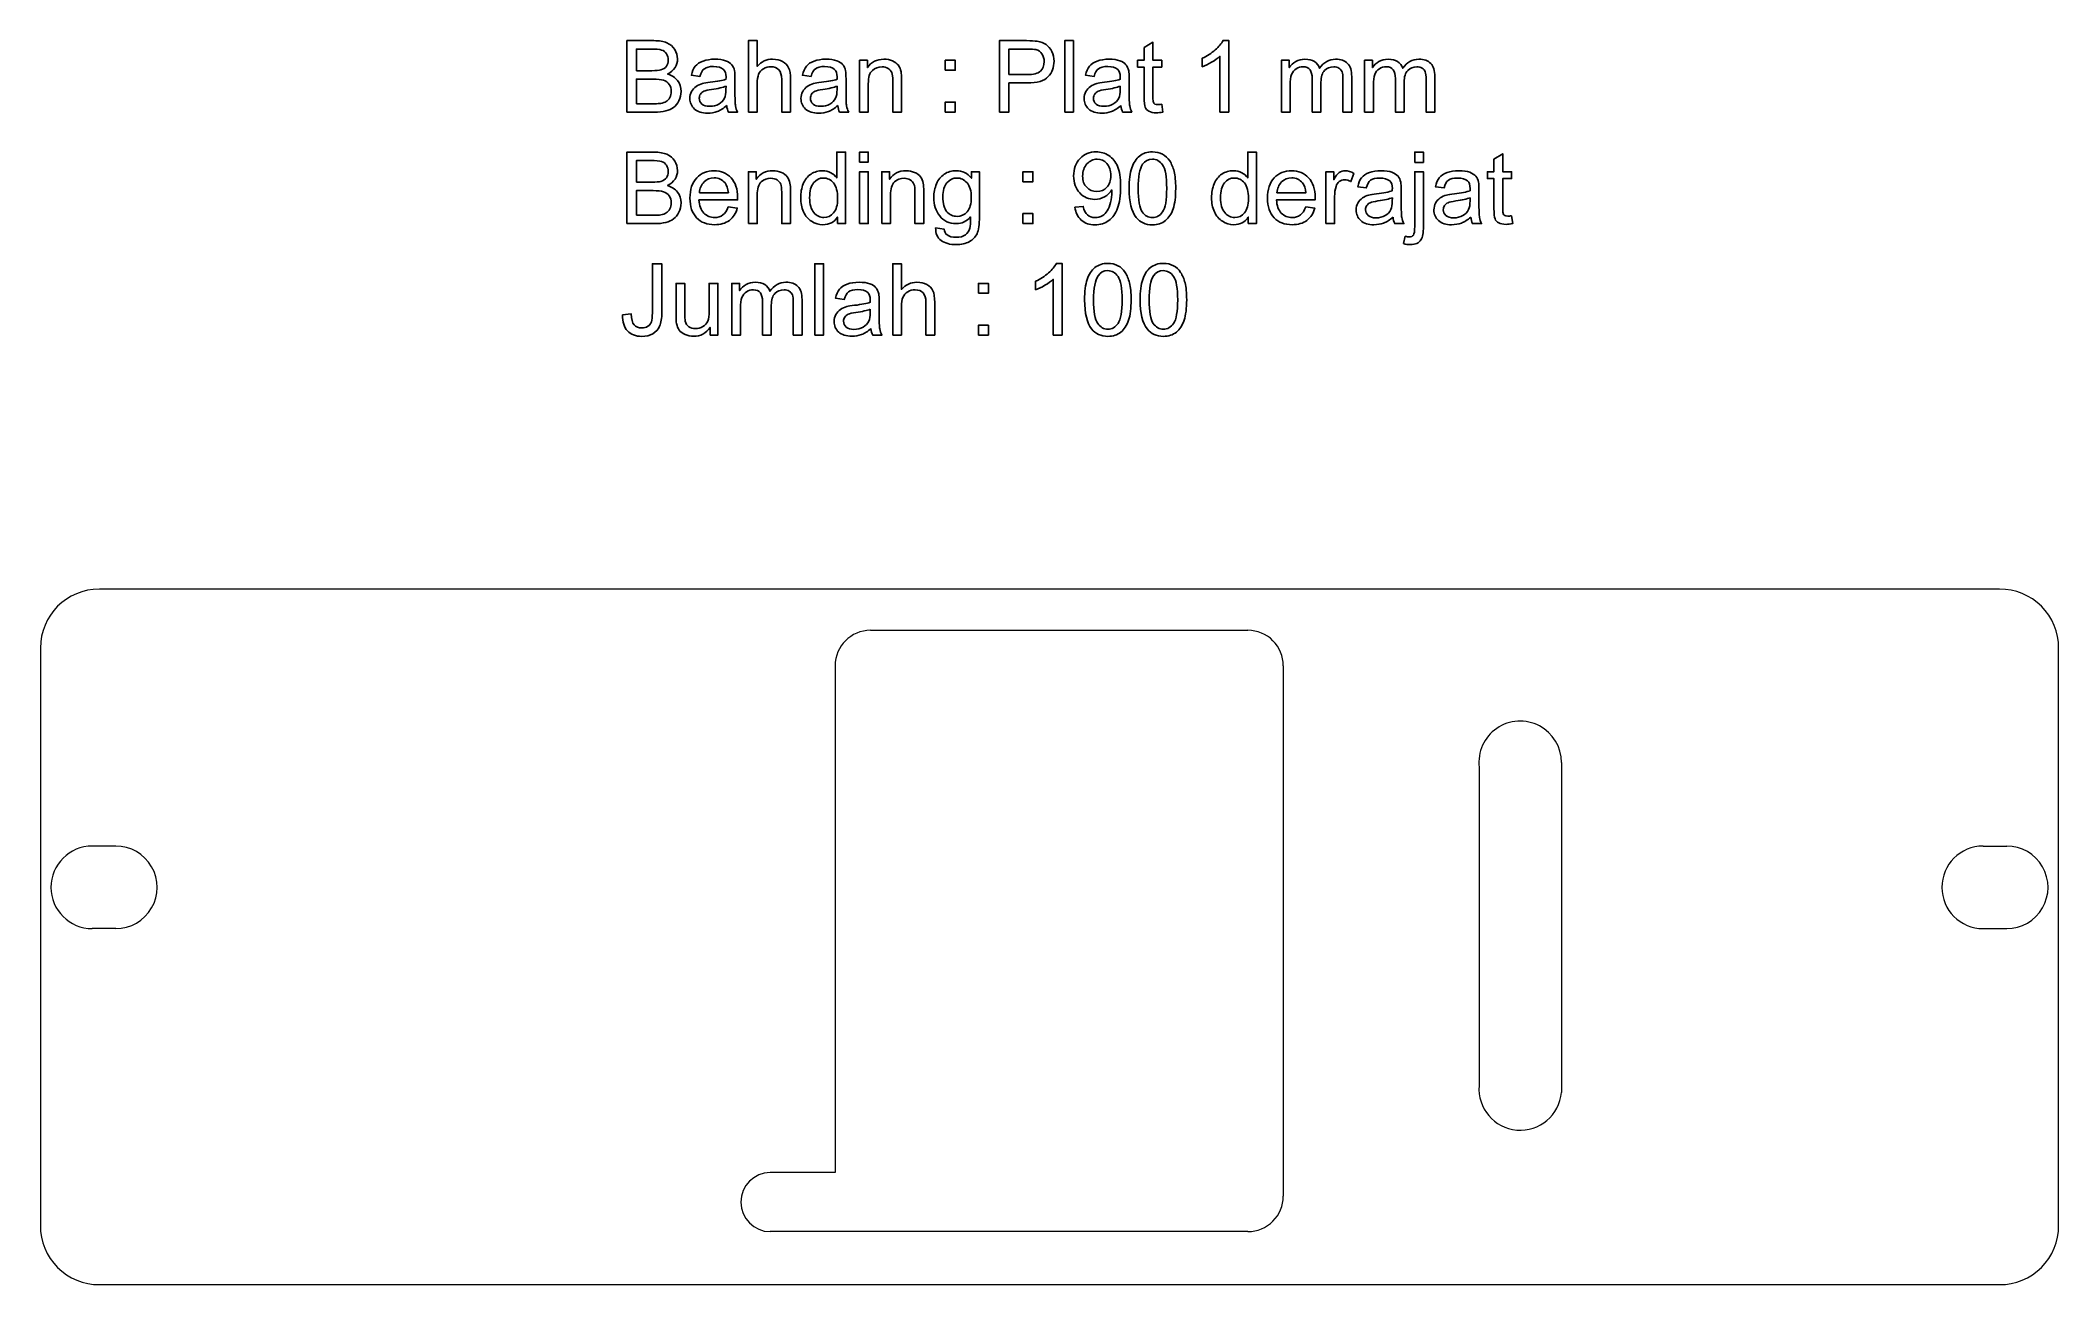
# Model space of a CAD drawing. Header units: millimetres. Extents: x -86 to 86, y -30 to 76.
import ezdxf

# ---------------------------------------------------------------- set-up
doc = ezdxf.new("R2010")
doc.units = ezdxf.units.MM
doc.header["$MEASUREMENT"] = 0
doc.layers.add('Layer 1', color=7, linetype='Continuous')
doc.layers.add('VISIBLE', color=7, linetype='Continuous')

msp = doc.modelspace()

# ---------------------------------------------------------------- linework, layer by layer
at = {"layer": 'Layer 1', "color": 250}
for points, knots in [([(-35.822, 69.9536), (-35.822, 69.9536), (-35.822, 76.0158), (-35.822, 76.0158), (-35.822, 76.0158), (-35.822, 76.0158), (-33.5473, 76.0158), (-33.5473, 76.0158), (-33.5473, 76.0158), (-33.0845, 76.0158), (-32.7133, 75.9551), (-32.4325, 75.8323), (-32.4325, 75.8323), (-32.1531, 75.7095), (-31.9344, 75.5205), (-31.7764, 75.265), (-31.7764, 75.265), (-31.6169, 75.011), (-31.5379, 74.7443), (-31.5379, 74.4649), (-31.5379, 74.4649), (-31.5379, 74.2067), (-31.6084, 73.9626), (-31.7481, 73.734), (-31.7481, 73.734), (-31.8878, 73.5054), (-32.0995, 73.3205), (-32.3831, 73.1794), (-32.3831, 73.1794), (-32.0162, 73.0722), (-31.734, 72.8887), (-31.5379, 72.6291), (-31.5379, 72.6291), (-31.3403, 72.3708), (-31.2415, 72.0646), (-31.2415, 71.7119), (-31.2415, 71.7119), (-31.2415, 71.4268), (-31.3022, 71.1629), (-31.4222, 70.9188), (-31.4222, 70.9188), (-31.5421, 70.6747), (-31.6903, 70.487), (-31.8667, 70.3544), (-31.8667, 70.3544), (-32.0431, 70.2231), (-32.2646, 70.1229), (-32.5299, 70.0552), (-32.5299, 70.0552), (-32.7966, 69.9875), (-33.1226, 69.9536), (-33.5092, 69.9536), (-33.5092, 69.9536), (-33.5092, 69.9536), (-35.822, 69.9536), (-35.822, 69.9536)], [0, 0, 0, 0, 0.06666667, 0.06666667, 0.06666667, 0.06666667, 0.13333333, 0.13333333, 0.13333333, 0.13333333, 0.2, 0.2, 0.2, 0.2, 0.26666667, 0.26666667, 0.26666667, 0.26666667, 0.33333333, 0.33333333, 0.33333333, 0.33333333, 0.4, 0.4, 0.4, 0.4, 0.46666667, 0.46666667, 0.46666667, 0.46666667, 0.53333333, 0.53333333, 0.53333333, 0.53333333, 0.6, 0.6, 0.6, 0.6, 0.66666667, 0.66666667, 0.66666667, 0.66666667, 0.73333333, 0.73333333, 0.73333333, 0.73333333, 0.8, 0.8, 0.8, 0.8, 0.86666667, 0.86666667, 0.86666667, 0.86666667, 1, 1, 1, 1]), ([(-35.0177, 73.4673), (-35.0177, 73.4673), (-33.7068, 73.4673), (-33.7068, 73.4673), (-33.7068, 73.4673), (-33.3512, 73.4673), (-33.0958, 73.4913), (-32.9419, 73.5378), (-32.9419, 73.5378), (-32.7373, 73.5985), (-32.5835, 73.7001), (-32.4805, 73.8412), (-32.4805, 73.8412), (-32.3775, 73.9823), (-32.3253, 74.1587), (-32.3253, 74.3718), (-32.3253, 74.3718), (-32.3253, 74.5736), (-32.3733, 74.7514), (-32.4706, 74.9038), (-32.4706, 74.9038), (-32.5666, 75.0576), (-32.7049, 75.1634), (-32.8841, 75.2199), (-32.8841, 75.2199), (-33.0633, 75.2763), (-33.3709, 75.3046), (-33.8055, 75.3046), (-33.8055, 75.3046), (-33.8055, 75.3046), (-35.0177, 75.3046), (-35.0177, 75.3046), (-35.0177, 75.3046), (-35.0177, 75.3046), (-35.0177, 73.4673), (-35.0177, 73.4673)], [0, 0, 0, 0, 0.1, 0.1, 0.1, 0.1, 0.2, 0.2, 0.2, 0.2, 0.3, 0.3, 0.3, 0.3, 0.4, 0.4, 0.4, 0.4, 0.5, 0.5, 0.5, 0.5, 0.6, 0.6, 0.6, 0.6, 0.7, 0.7, 0.7, 0.7, 0.8, 0.8, 0.8, 0.8, 1, 1, 1, 1]), ([(-25.5251, 69.9536), (-25.5251, 69.9536), (-25.5251, 76.0158), (-25.5251, 76.0158), (-25.5251, 76.0158), (-25.5251, 76.0158), (-24.78, 76.0158), (-24.78, 76.0158), (-24.78, 76.0158), (-24.78, 76.0158), (-24.78, 73.8342), (-24.78, 73.8342), (-24.78, 73.8342), (-24.4343, 74.2392), (-23.9983, 74.441), (-23.4705, 74.441), (-23.4705, 74.441), (-23.1474, 74.441), (-22.8666, 74.3775), (-22.6267, 74.249), (-22.6267, 74.249), (-22.3882, 74.1206), (-22.2174, 73.9442), (-22.1144, 73.7185), (-22.1144, 73.7185), (-22.0114, 73.4927), (-21.9606, 73.1639), (-21.9606, 72.7349), (-21.9606, 72.7349), (-21.9606, 72.7349), (-21.9606, 69.9536), (-21.9606, 69.9536), (-21.9606, 69.9536), (-21.9606, 69.9536), (-22.7057, 69.9536), (-22.7057, 69.9536), (-22.7057, 69.9536), (-22.7057, 69.9536), (-22.7057, 72.7321), (-22.7057, 72.7321), (-22.7057, 72.7321), (-22.7057, 73.1032), (-22.7861, 73.3741), (-22.9456, 73.5435), (-22.9456, 73.5435), (-23.1064, 73.7128), (-23.3322, 73.7975), (-23.6257, 73.7975), (-23.6257, 73.7975), (-23.8445, 73.7975), (-24.0505, 73.741), (-24.2438, 73.6267), (-24.2438, 73.6267), (-24.4371, 73.5124), (-24.574, 73.3572), (-24.6573, 73.1611), (-24.6573, 73.1611), (-24.7391, 72.9663), (-24.78, 72.6968), (-24.78, 72.3525), (-24.78, 72.3525), (-24.78, 72.3525), (-24.78, 69.9536), (-24.78, 69.9536), (-24.78, 69.9536), (-24.78, 69.9536), (-25.5251, 69.9536), (-25.5251, 69.9536)], [0, 0, 0, 0, 0.05555556, 0.05555556, 0.05555556, 0.05555556, 0.11111111, 0.11111111, 0.11111111, 0.11111111, 0.16666667, 0.16666667, 0.16666667, 0.16666667, 0.22222222, 0.22222222, 0.22222222, 0.22222222, 0.27777778, 0.27777778, 0.27777778, 0.27777778, 0.33333333, 0.33333333, 0.33333333, 0.33333333, 0.38888889, 0.38888889, 0.38888889, 0.38888889, 0.44444444, 0.44444444, 0.44444444, 0.44444444, 0.5, 0.5, 0.5, 0.5, 0.55555556, 0.55555556, 0.55555556, 0.55555556, 0.61111111, 0.61111111, 0.61111111, 0.61111111, 0.66666667, 0.66666667, 0.66666667, 0.66666667, 0.72222222, 0.72222222, 0.72222222, 0.72222222, 0.77777778, 0.77777778, 0.77777778, 0.77777778, 0.83333333, 0.83333333, 0.83333333, 0.83333333, 0.88888889, 0.88888889, 0.88888889, 0.88888889, 1, 1, 1, 1]), ([(-4.2484, 69.9536), (-4.2484, 69.9536), (-4.2484, 76.0158), (-4.2484, 76.0158), (-4.2484, 76.0158), (-4.2484, 76.0158), (-1.9595, 76.0158), (-1.9595, 76.0158), (-1.9595, 76.0158), (-1.5574, 76.0158), (-1.2497, 75.996), (-1.0367, 75.9579), (-1.0367, 75.9579), (-0.7389, 75.9085), (-0.4891, 75.814), (-0.2874, 75.6757), (-0.2874, 75.6757), (-0.0856, 75.536), (0.0767, 75.3412), (0.1995, 75.0915), (0.1995, 75.0915), (0.3222, 74.8417), (0.3829, 74.5665), (0.3829, 74.266), (0.3829, 74.266), (0.3829, 73.7523), (0.2192, 73.3163), (-0.1096, 72.9607), (-0.1096, 72.9607), (-0.4369, 72.6037), (-1.031, 72.4259), (-1.889, 72.4259), (-1.889, 72.4259), (-1.889, 72.4259), (-3.444, 72.4259), (-3.444, 72.4259), (-3.444, 72.4259), (-3.444, 72.4259), (-3.444, 69.9536), (-3.444, 69.9536), (-3.444, 69.9536), (-3.444, 69.9536), (-4.2484, 69.9536), (-4.2484, 69.9536)], [0, 0, 0, 0, 0.08333333, 0.08333333, 0.08333333, 0.08333333, 0.16666667, 0.16666667, 0.16666667, 0.16666667, 0.25, 0.25, 0.25, 0.25, 0.33333333, 0.33333333, 0.33333333, 0.33333333, 0.41666667, 0.41666667, 0.41666667, 0.41666667, 0.5, 0.5, 0.5, 0.5, 0.58333333, 0.58333333, 0.58333333, 0.58333333, 0.66666667, 0.66666667, 0.66666667, 0.66666667, 0.75, 0.75, 0.75, 0.75, 0.83333333, 0.83333333, 0.83333333, 0.83333333, 1, 1, 1, 1]), ([(-3.444, 73.1371), (-3.444, 73.1371), (-1.8777, 73.1371), (-1.8777, 73.1371), (-1.8777, 73.1371), (-1.3584, 73.1371), (-0.9915, 73.233), (-0.7728, 73.4264), (-0.7728, 73.4264), (-0.5555, 73.6197), (-0.4468, 73.8906), (-0.4468, 74.242), (-0.4468, 74.242), (-0.4468, 74.4946), (-0.5103, 74.7119), (-0.6387, 74.8925), (-0.6387, 74.8925), (-0.7671, 75.0731), (-0.9365, 75.1931), (-1.1453, 75.2509), (-1.1453, 75.2509), (-1.2808, 75.2862), (-1.5306, 75.3046), (-1.8932, 75.3046), (-1.8932, 75.3046), (-1.8932, 75.3046), (-3.444, 75.3046), (-3.444, 75.3046), (-3.444, 75.3046), (-3.444, 75.3046), (-3.444, 73.1371), (-3.444, 73.1371)], [0, 0, 0, 0, 0.11111111, 0.11111111, 0.11111111, 0.11111111, 0.22222222, 0.22222222, 0.22222222, 0.22222222, 0.33333333, 0.33333333, 0.33333333, 0.33333333, 0.44444444, 0.44444444, 0.44444444, 0.44444444, 0.55555556, 0.55555556, 0.55555556, 0.55555556, 0.66666667, 0.66666667, 0.66666667, 0.66666667, 0.77777778, 0.77777778, 0.77777778, 0.77777778, 1, 1, 1, 1]), ([(1.2889, 69.9536), (1.2889, 69.9536), (1.2889, 76.0158), (1.2889, 76.0158), (1.2889, 76.0158), (1.2889, 76.0158), (2.0339, 76.0158), (2.0339, 76.0158), (2.0339, 76.0158), (2.0339, 76.0158), (2.0339, 69.9536), (2.0339, 69.9536), (2.0339, 69.9536), (2.0339, 69.9536), (1.2889, 69.9536), (1.2889, 69.9536)], [0, 0, 0, 0, 0.2, 0.2, 0.2, 0.2, 0.4, 0.4, 0.4, 0.4, 0.6, 0.6, 0.6, 0.6, 1, 1, 1, 1]), ([(9.5128, 70.6182), (9.5128, 70.6182), (9.6144, 69.9607), (9.6144, 69.9607), (9.6144, 69.9607), (9.4056, 69.9169), (9.2179, 69.8943), (9.0542, 69.8943), (9.0542, 69.8943), (8.7847, 69.8943), (8.5759, 69.9367), (8.4263, 70.0227), (8.4263, 70.0227), (8.2781, 70.1088), (8.1737, 70.2203), (8.113, 70.36), (8.113, 70.36), (8.0523, 70.4997), (8.0227, 70.7932), (8.0227, 71.2405), (8.0227, 71.2405), (8.0227, 71.2405), (8.0227, 73.7721), (8.0227, 73.7721), (8.0227, 73.7721), (8.0227, 73.7721), (7.4724, 73.7721), (7.4724, 73.7721), (7.4724, 73.7721), (7.4724, 73.7721), (7.4724, 74.3478), (7.4724, 74.3478), (7.4724, 74.3478), (7.4724, 74.3478), (8.0227, 74.3478), (8.0227, 74.3478), (8.0227, 74.3478), (8.0227, 74.3478), (8.0227, 75.4344), (8.0227, 75.4344), (8.0227, 75.4344), (8.0227, 75.4344), (8.7678, 75.8817), (8.7678, 75.8817), (8.7678, 75.8817), (8.7678, 75.8817), (8.7678, 74.3478), (8.7678, 74.3478), (8.7678, 74.3478), (8.7678, 74.3478), (9.5128, 74.3478), (9.5128, 74.3478), (9.5128, 74.3478), (9.5128, 74.3478), (9.5128, 73.7721), (9.5128, 73.7721), (9.5128, 73.7721), (9.5128, 73.7721), (8.7678, 73.7721), (8.7678, 73.7721), (8.7678, 73.7721), (8.7678, 73.7721), (8.7678, 71.1982), (8.7678, 71.1982), (8.7678, 71.1982), (8.7678, 70.9851), (8.7805, 70.8482), (8.8073, 70.7876), (8.8073, 70.7876), (8.8327, 70.7269), (8.875, 70.6789), (8.9343, 70.6422), (8.9343, 70.6422), (8.9936, 70.6069), (9.0782, 70.5886), (9.1883, 70.5886), (9.1883, 70.5886), (9.2701, 70.5886), (9.3788, 70.5985), (9.5128, 70.6182)], [0, 0, 0, 0, 0.04761905, 0.04761905, 0.04761905, 0.04761905, 0.0952381, 0.0952381, 0.0952381, 0.0952381, 0.14285714, 0.14285714, 0.14285714, 0.14285714, 0.19047619, 0.19047619, 0.19047619, 0.19047619, 0.23809524, 0.23809524, 0.23809524, 0.23809524, 0.28571429, 0.28571429, 0.28571429, 0.28571429, 0.33333333, 0.33333333, 0.33333333, 0.33333333, 0.38095238, 0.38095238, 0.38095238, 0.38095238, 0.42857143, 0.42857143, 0.42857143, 0.42857143, 0.47619048, 0.47619048, 0.47619048, 0.47619048, 0.52380952, 0.52380952, 0.52380952, 0.52380952, 0.57142857, 0.57142857, 0.57142857, 0.57142857, 0.61904762, 0.61904762, 0.61904762, 0.61904762, 0.66666667, 0.66666667, 0.66666667, 0.66666667, 0.71428571, 0.71428571, 0.71428571, 0.71428571, 0.76190476, 0.76190476, 0.76190476, 0.76190476, 0.80952381, 0.80952381, 0.80952381, 0.80952381, 0.85714286, 0.85714286, 0.85714286, 0.85714286, 0.9047619, 0.9047619, 0.9047619, 0.9047619, 1, 1, 1, 1]), ([(15.1911, 69.9536), (15.1911, 69.9536), (14.446, 69.9536), (14.446, 69.9536), (14.446, 69.9536), (14.446, 69.9536), (14.446, 74.6978), (14.446, 74.6978), (14.446, 74.6978), (14.2668, 74.5256), (14.0312, 74.3549), (13.7405, 74.1841), (13.7405, 74.1841), (13.4498, 74.0134), (13.1873, 73.885), (12.9559, 73.8003), (12.9559, 73.8003), (12.9559, 73.8003), (12.9559, 74.52), (12.9559, 74.52), (12.9559, 74.52), (13.3722, 74.7147), (13.7363, 74.9518), (14.0481, 75.2312), (14.0481, 75.2312), (14.36, 75.5092), (14.5815, 75.7787), (14.7113, 76.0412), (14.7113, 76.0412), (14.7113, 76.0412), (15.1911, 76.0412), (15.1911, 76.0412), (15.1911, 76.0412), (15.1911, 76.0412), (15.1911, 69.9536), (15.1911, 69.9536)], [0, 0, 0, 0, 0.1, 0.1, 0.1, 0.1, 0.2, 0.2, 0.2, 0.2, 0.3, 0.3, 0.3, 0.3, 0.4, 0.4, 0.4, 0.4, 0.5, 0.5, 0.5, 0.5, 0.6, 0.6, 0.6, 0.6, 0.7, 0.7, 0.7, 0.7, 0.8, 0.8, 0.8, 0.8, 1, 1, 1, 1]), ([(-27.3638, 70.5039), (-27.6404, 70.2683), (-27.9071, 70.1032), (-28.1625, 70.0058), (-28.1625, 70.0058), (-28.4179, 69.9084), (-28.6916, 69.8605), (-28.9852, 69.8605), (-28.9852, 69.8605), (-29.4678, 69.8605), (-29.8389, 69.9776), (-30.0985, 70.2132), (-30.0985, 70.2132), (-30.3582, 70.4475), (-30.488, 70.7481), (-30.488, 71.1135), (-30.488, 71.1135), (-30.488, 71.328), (-30.4386, 71.5242), (-30.3412, 71.702), (-30.3412, 71.702), (-30.2425, 71.8798), (-30.1141, 72.0209), (-29.956, 72.1281), (-29.956, 72.1281), (-29.7966, 72.2354), (-29.6188, 72.3172), (-29.4198, 72.3723), (-29.4198, 72.3723), (-29.273, 72.4104), (-29.0515, 72.447), (-28.7566, 72.4837), (-28.7566, 72.4837), (-28.1554, 72.5543), (-27.7109, 72.6404), (-27.4273, 72.7391), (-27.4273, 72.7391), (-27.4245, 72.8407), (-27.4231, 72.9057), (-27.4231, 72.9325), (-27.4231, 72.9325), (-27.4231, 73.2344), (-27.4936, 73.4475), (-27.6347, 73.5717), (-27.6347, 73.5717), (-27.8252, 73.7396), (-28.1089, 73.8229), (-28.4842, 73.8229), (-28.4842, 73.8229), (-28.8356, 73.8229), (-29.0952, 73.7608), (-29.2617, 73.638), (-29.2617, 73.638), (-29.4297, 73.5153), (-29.5524, 73.2979), (-29.6329, 72.9847), (-29.6329, 72.9847), (-29.6329, 72.9847), (-30.361, 73.0863), (-30.361, 73.0863), (-30.361, 73.0863), (-30.2947, 73.3981), (-30.186, 73.6507), (-30.0336, 73.8426), (-30.0336, 73.8426), (-29.8812, 74.0345), (-29.6611, 74.1813), (-29.3732, 74.2857), (-29.3732, 74.2857), (-29.0868, 74.3887), (-28.7523, 74.441), (-28.3741, 74.441), (-28.3741, 74.441), (-27.9988, 74.441), (-27.6926, 74.3972), (-27.4569, 74.3083), (-27.4569, 74.3083), (-27.2227, 74.2194), (-27.0491, 74.1093), (-26.939, 73.9753), (-26.939, 73.9753), (-26.829, 73.8412), (-26.7514, 73.6719), (-26.7062, 73.4673), (-26.7062, 73.4673), (-26.6822, 73.3403), (-26.6695, 73.1117), (-26.6695, 72.7829), (-26.6695, 72.7829), (-26.6695, 72.7829), (-26.6695, 71.7951), (-26.6695, 71.7951), (-26.6695, 71.7951), (-26.6695, 71.1051), (-26.654, 70.669), (-26.623, 70.4842), (-26.623, 70.4842), (-26.5933, 70.2993), (-26.5312, 70.1229), (-26.4409, 69.9536), (-26.4409, 69.9536), (-26.4409, 69.9536), (-27.2199, 69.9536), (-27.2199, 69.9536), (-27.2199, 69.9536), (-27.2946, 70.1102), (-27.3426, 70.2937), (-27.3638, 70.5039)], [0, 0, 0, 0, 0.03571429, 0.03571429, 0.03571429, 0.03571429, 0.07142857, 0.07142857, 0.07142857, 0.07142857, 0.10714286, 0.10714286, 0.10714286, 0.10714286, 0.14285714, 0.14285714, 0.14285714, 0.14285714, 0.17857143, 0.17857143, 0.17857143, 0.17857143, 0.21428571, 0.21428571, 0.21428571, 0.21428571, 0.25, 0.25, 0.25, 0.25, 0.28571429, 0.28571429, 0.28571429, 0.28571429, 0.32142857, 0.32142857, 0.32142857, 0.32142857, 0.35714286, 0.35714286, 0.35714286, 0.35714286, 0.39285714, 0.39285714, 0.39285714, 0.39285714, 0.42857143, 0.42857143, 0.42857143, 0.42857143, 0.46428571, 0.46428571, 0.46428571, 0.46428571, 0.5, 0.5, 0.5, 0.5, 0.53571429, 0.53571429, 0.53571429, 0.53571429, 0.57142857, 0.57142857, 0.57142857, 0.57142857, 0.60714286, 0.60714286, 0.60714286, 0.60714286, 0.64285714, 0.64285714, 0.64285714, 0.64285714, 0.67857143, 0.67857143, 0.67857143, 0.67857143, 0.71428571, 0.71428571, 0.71428571, 0.71428571, 0.75, 0.75, 0.75, 0.75, 0.78571429, 0.78571429, 0.78571429, 0.78571429, 0.82142857, 0.82142857, 0.82142857, 0.82142857, 0.85714286, 0.85714286, 0.85714286, 0.85714286, 0.89285714, 0.89285714, 0.89285714, 0.89285714, 0.92857143, 0.92857143, 0.92857143, 0.92857143, 1, 1, 1, 1]), ([(-17.946, 70.5039), (-18.2226, 70.2683), (-18.4893, 70.1032), (-18.7447, 70.0058), (-18.7447, 70.0058), (-19.0001, 69.9084), (-19.2738, 69.8605), (-19.5674, 69.8605), (-19.5674, 69.8605), (-20.05, 69.8605), (-20.4211, 69.9776), (-20.6807, 70.2132), (-20.6807, 70.2132), (-20.9404, 70.4475), (-21.0702, 70.7481), (-21.0702, 71.1135), (-21.0702, 71.1135), (-21.0702, 71.328), (-21.0208, 71.5242), (-20.9234, 71.702), (-20.9234, 71.702), (-20.8247, 71.8798), (-20.6963, 72.0209), (-20.5382, 72.1281), (-20.5382, 72.1281), (-20.3788, 72.2354), (-20.201, 72.3172), (-20.002, 72.3723), (-20.002, 72.3723), (-19.8552, 72.4104), (-19.6337, 72.447), (-19.3388, 72.4837), (-19.3388, 72.4837), (-18.7376, 72.5543), (-18.2931, 72.6404), (-18.0095, 72.7391), (-18.0095, 72.7391), (-18.0067, 72.8407), (-18.0053, 72.9057), (-18.0053, 72.9325), (-18.0053, 72.9325), (-18.0053, 73.2344), (-18.0758, 73.4475), (-18.2169, 73.5717), (-18.2169, 73.5717), (-18.4074, 73.7396), (-18.6911, 73.8229), (-19.0664, 73.8229), (-19.0664, 73.8229), (-19.4178, 73.8229), (-19.6774, 73.7608), (-19.8439, 73.638), (-19.8439, 73.638), (-20.0119, 73.5153), (-20.1346, 73.2979), (-20.2151, 72.9847), (-20.2151, 72.9847), (-20.2151, 72.9847), (-20.9432, 73.0863), (-20.9432, 73.0863), (-20.9432, 73.0863), (-20.8769, 73.3981), (-20.7682, 73.6507), (-20.6158, 73.8426), (-20.6158, 73.8426), (-20.4634, 74.0345), (-20.2433, 74.1813), (-19.9554, 74.2857), (-19.9554, 74.2857), (-19.669, 74.3887), (-19.3345, 74.441), (-18.9563, 74.441), (-18.9563, 74.441), (-18.581, 74.441), (-18.2748, 74.3972), (-18.0391, 74.3083), (-18.0391, 74.3083), (-17.8049, 74.2194), (-17.6313, 74.1093), (-17.5212, 73.9753), (-17.5212, 73.9753), (-17.4112, 73.8412), (-17.3336, 73.6719), (-17.2884, 73.4673), (-17.2884, 73.4673), (-17.2644, 73.3403), (-17.2517, 73.1117), (-17.2517, 72.7829), (-17.2517, 72.7829), (-17.2517, 72.7829), (-17.2517, 71.7951), (-17.2517, 71.7951), (-17.2517, 71.7951), (-17.2517, 71.1051), (-17.2362, 70.669), (-17.2052, 70.4842), (-17.2052, 70.4842), (-17.1755, 70.2993), (-17.1134, 70.1229), (-17.0231, 69.9536), (-17.0231, 69.9536), (-17.0231, 69.9536), (-17.8021, 69.9536), (-17.8021, 69.9536), (-17.8021, 69.9536), (-17.8768, 70.1102), (-17.9248, 70.2937), (-17.946, 70.5039)], [0, 0, 0, 0, 0.03571429, 0.03571429, 0.03571429, 0.03571429, 0.07142857, 0.07142857, 0.07142857, 0.07142857, 0.10714286, 0.10714286, 0.10714286, 0.10714286, 0.14285714, 0.14285714, 0.14285714, 0.14285714, 0.17857143, 0.17857143, 0.17857143, 0.17857143, 0.21428571, 0.21428571, 0.21428571, 0.21428571, 0.25, 0.25, 0.25, 0.25, 0.28571429, 0.28571429, 0.28571429, 0.28571429, 0.32142857, 0.32142857, 0.32142857, 0.32142857, 0.35714286, 0.35714286, 0.35714286, 0.35714286, 0.39285714, 0.39285714, 0.39285714, 0.39285714, 0.42857143, 0.42857143, 0.42857143, 0.42857143, 0.46428571, 0.46428571, 0.46428571, 0.46428571, 0.5, 0.5, 0.5, 0.5, 0.53571429, 0.53571429, 0.53571429, 0.53571429, 0.57142857, 0.57142857, 0.57142857, 0.57142857, 0.60714286, 0.60714286, 0.60714286, 0.60714286, 0.64285714, 0.64285714, 0.64285714, 0.64285714, 0.67857143, 0.67857143, 0.67857143, 0.67857143, 0.71428571, 0.71428571, 0.71428571, 0.71428571, 0.75, 0.75, 0.75, 0.75, 0.78571429, 0.78571429, 0.78571429, 0.78571429, 0.82142857, 0.82142857, 0.82142857, 0.82142857, 0.85714286, 0.85714286, 0.85714286, 0.85714286, 0.89285714, 0.89285714, 0.89285714, 0.89285714, 0.92857143, 0.92857143, 0.92857143, 0.92857143, 1, 1, 1, 1]), ([(-16.1073, 69.9536), (-16.1073, 69.9536), (-16.1073, 74.3478), (-16.1073, 74.3478), (-16.1073, 74.3478), (-16.1073, 74.3478), (-15.4384, 74.3478), (-15.4384, 74.3478), (-15.4384, 74.3478), (-15.4384, 74.3478), (-15.4384, 73.7241), (-15.4384, 73.7241), (-15.4384, 73.7241), (-15.1167, 74.2025), (-14.651, 74.441), (-14.0428, 74.441), (-14.0428, 74.441), (-13.7775, 74.441), (-13.5348, 74.393), (-13.3133, 74.2984), (-13.3133, 74.2984), (-13.0917, 74.2039), (-12.9252, 74.0783), (-12.8152, 73.9245), (-12.8152, 73.9245), (-12.7051, 73.7707), (-12.6275, 73.5872), (-12.5837, 73.3756), (-12.5837, 73.3756), (-12.5569, 73.2373), (-12.5428, 72.996), (-12.5428, 72.6517), (-12.5428, 72.6517), (-12.5428, 72.6517), (-12.5428, 69.9536), (-12.5428, 69.9536), (-12.5428, 69.9536), (-12.5428, 69.9536), (-13.2879, 69.9536), (-13.2879, 69.9536), (-13.2879, 69.9536), (-13.2879, 69.9536), (-13.2879, 72.6234), (-13.2879, 72.6234), (-13.2879, 72.6234), (-13.2879, 72.9268), (-13.3161, 73.154), (-13.374, 73.3036), (-13.374, 73.3036), (-13.4318, 73.4532), (-13.5348, 73.5731), (-13.6816, 73.6634), (-13.6816, 73.6634), (-13.8283, 73.7523), (-14.0019, 73.7975), (-14.1995, 73.7975), (-14.1995, 73.7975), (-14.5156, 73.7975), (-14.7879, 73.6973), (-15.0179, 73.4955), (-15.0179, 73.4955), (-15.2479, 73.2951), (-15.3622, 72.9127), (-15.3622, 72.3511), (-15.3622, 72.3511), (-15.3622, 72.3511), (-15.3622, 69.9536), (-15.3622, 69.9536), (-15.3622, 69.9536), (-15.3622, 69.9536), (-16.1073, 69.9536), (-16.1073, 69.9536)], [0, 0, 0, 0, 0.05263158, 0.05263158, 0.05263158, 0.05263158, 0.10526316, 0.10526316, 0.10526316, 0.10526316, 0.15789474, 0.15789474, 0.15789474, 0.15789474, 0.21052632, 0.21052632, 0.21052632, 0.21052632, 0.26315789, 0.26315789, 0.26315789, 0.26315789, 0.31578947, 0.31578947, 0.31578947, 0.31578947, 0.36842105, 0.36842105, 0.36842105, 0.36842105, 0.42105263, 0.42105263, 0.42105263, 0.42105263, 0.47368421, 0.47368421, 0.47368421, 0.47368421, 0.52631579, 0.52631579, 0.52631579, 0.52631579, 0.57894737, 0.57894737, 0.57894737, 0.57894737, 0.63157895, 0.63157895, 0.63157895, 0.63157895, 0.68421053, 0.68421053, 0.68421053, 0.68421053, 0.73684211, 0.73684211, 0.73684211, 0.73684211, 0.78947368, 0.78947368, 0.78947368, 0.78947368, 0.84210526, 0.84210526, 0.84210526, 0.84210526, 0.89473684, 0.89473684, 0.89473684, 0.89473684, 1, 1, 1, 1]), ([(-8.8429, 73.5011), (-8.8429, 73.5011), (-8.8429, 74.3478), (-8.8429, 74.3478), (-8.8429, 74.3478), (-8.8429, 74.3478), (-7.9962, 74.3478), (-7.9962, 74.3478), (-7.9962, 74.3478), (-7.9962, 74.3478), (-7.9962, 73.5011), (-7.9962, 73.5011), (-7.9962, 73.5011), (-7.9962, 73.5011), (-8.8429, 73.5011), (-8.8429, 73.5011)], [0, 0, 0, 0, 0.2, 0.2, 0.2, 0.2, 0.4, 0.4, 0.4, 0.4, 0.6, 0.6, 0.6, 0.6, 1, 1, 1, 1]), ([(6.057, 70.5039), (5.7804, 70.2683), (5.5137, 70.1032), (5.2583, 70.0058), (5.2583, 70.0058), (5.0029, 69.9084), (4.7292, 69.8605), (4.4356, 69.8605), (4.4356, 69.8605), (3.953, 69.8605), (3.5819, 69.9776), (3.3223, 70.2132), (3.3223, 70.2132), (3.0626, 70.4475), (2.9328, 70.7481), (2.9328, 71.1135), (2.9328, 71.1135), (2.9328, 71.328), (2.9822, 71.5242), (3.0796, 71.702), (3.0796, 71.702), (3.1783, 71.8798), (3.3067, 72.0209), (3.4648, 72.1281), (3.4648, 72.1281), (3.6242, 72.2354), (3.802, 72.3172), (4.001, 72.3723), (4.001, 72.3723), (4.1478, 72.4104), (4.3693, 72.447), (4.6642, 72.4837), (4.6642, 72.4837), (5.2654, 72.5543), (5.7099, 72.6404), (5.9935, 72.7391), (5.9935, 72.7391), (5.9963, 72.8407), (5.9977, 72.9057), (5.9977, 72.9325), (5.9977, 72.9325), (5.9977, 73.2344), (5.9272, 73.4475), (5.7861, 73.5717), (5.7861, 73.5717), (5.5956, 73.7396), (5.3119, 73.8229), (4.9366, 73.8229), (4.9366, 73.8229), (4.5852, 73.8229), (4.3256, 73.7608), (4.1591, 73.638), (4.1591, 73.638), (3.9911, 73.5153), (3.8684, 73.2979), (3.7879, 72.9847), (3.7879, 72.9847), (3.7879, 72.9847), (3.0598, 73.0863), (3.0598, 73.0863), (3.0598, 73.0863), (3.1261, 73.3981), (3.2348, 73.6507), (3.3872, 73.8426), (3.3872, 73.8426), (3.5396, 74.0345), (3.7597, 74.1813), (4.0476, 74.2857), (4.0476, 74.2857), (4.334, 74.3887), (4.6685, 74.441), (5.0467, 74.441), (5.0467, 74.441), (5.422, 74.441), (5.7282, 74.3972), (5.9639, 74.3083), (5.9639, 74.3083), (6.1981, 74.2194), (6.3717, 74.1093), (6.4818, 73.9753), (6.4818, 73.9753), (6.5918, 73.8412), (6.6694, 73.6719), (6.7146, 73.4673), (6.7146, 73.4673), (6.7386, 73.3403), (6.7513, 73.1117), (6.7513, 72.7829), (6.7513, 72.7829), (6.7513, 72.7829), (6.7513, 71.7951), (6.7513, 71.7951), (6.7513, 71.7951), (6.7513, 71.1051), (6.7668, 70.669), (6.7978, 70.4842), (6.7978, 70.4842), (6.8275, 70.2993), (6.8896, 70.1229), (6.9799, 69.9536), (6.9799, 69.9536), (6.9799, 69.9536), (6.2009, 69.9536), (6.2009, 69.9536), (6.2009, 69.9536), (6.1262, 70.1102), (6.0782, 70.2937), (6.057, 70.5039)], [0, 0, 0, 0, 0.03571429, 0.03571429, 0.03571429, 0.03571429, 0.07142857, 0.07142857, 0.07142857, 0.07142857, 0.10714286, 0.10714286, 0.10714286, 0.10714286, 0.14285714, 0.14285714, 0.14285714, 0.14285714, 0.17857143, 0.17857143, 0.17857143, 0.17857143, 0.21428571, 0.21428571, 0.21428571, 0.21428571, 0.25, 0.25, 0.25, 0.25, 0.28571429, 0.28571429, 0.28571429, 0.28571429, 0.32142857, 0.32142857, 0.32142857, 0.32142857, 0.35714286, 0.35714286, 0.35714286, 0.35714286, 0.39285714, 0.39285714, 0.39285714, 0.39285714, 0.42857143, 0.42857143, 0.42857143, 0.42857143, 0.46428571, 0.46428571, 0.46428571, 0.46428571, 0.5, 0.5, 0.5, 0.5, 0.53571429, 0.53571429, 0.53571429, 0.53571429, 0.57142857, 0.57142857, 0.57142857, 0.57142857, 0.60714286, 0.60714286, 0.60714286, 0.60714286, 0.64285714, 0.64285714, 0.64285714, 0.64285714, 0.67857143, 0.67857143, 0.67857143, 0.67857143, 0.71428571, 0.71428571, 0.71428571, 0.71428571, 0.75, 0.75, 0.75, 0.75, 0.78571429, 0.78571429, 0.78571429, 0.78571429, 0.82142857, 0.82142857, 0.82142857, 0.82142857, 0.85714286, 0.85714286, 0.85714286, 0.85714286, 0.89285714, 0.89285714, 0.89285714, 0.89285714, 0.92857143, 0.92857143, 0.92857143, 0.92857143, 1, 1, 1, 1]), ([(19.6615, 69.9536), (19.6615, 69.9536), (19.6615, 74.3478), (19.6615, 74.3478), (19.6615, 74.3478), (19.6615, 74.3478), (20.3304, 74.3478), (20.3304, 74.3478), (20.3304, 74.3478), (20.3304, 74.3478), (20.3304, 73.7269), (20.3304, 73.7269), (20.3304, 73.7269), (20.4672, 73.9414), (20.6507, 74.115), (20.8793, 74.2448), (20.8793, 74.2448), (21.1079, 74.376), (21.3675, 74.441), (21.6596, 74.441), (21.6596, 74.441), (21.9842, 74.441), (22.2509, 74.3732), (22.4583, 74.2392), (22.4583, 74.2392), (22.6658, 74.1037), (22.8125, 73.916), (22.8972, 73.6733), (22.8972, 73.6733), (23.2471, 74.1855), (23.7001, 74.441), (24.2589, 74.441), (24.2589, 74.441), (24.6964, 74.441), (25.0336, 74.321), (25.2679, 74.0797), (25.2679, 74.0797), (25.5035, 73.8384), (25.6221, 73.4673), (25.6221, 72.9663), (25.6221, 72.9663), (25.6221, 72.9663), (25.6221, 69.9536), (25.6221, 69.9536), (25.6221, 69.9536), (25.6221, 69.9536), (24.877, 69.9536), (24.877, 69.9536), (24.877, 69.9536), (24.877, 69.9536), (24.877, 72.7194), (24.877, 72.7194), (24.877, 72.7194), (24.877, 73.0157), (24.8516, 73.2302), (24.8036, 73.3614), (24.8036, 73.3614), (24.7556, 73.4927), (24.6681, 73.5971), (24.5397, 73.6775), (24.5397, 73.6775), (24.4127, 73.758), (24.2632, 73.7975), (24.0924, 73.7975), (24.0924, 73.7975), (23.782, 73.7975), (23.5251, 73.6945), (23.3205, 73.4899), (23.3205, 73.4899), (23.1159, 73.2838), (23.0143, 72.955), (23.0143, 72.5035), (23.0143, 72.5035), (23.0143, 72.5035), (23.0143, 69.9536), (23.0143, 69.9536), (23.0143, 69.9536), (23.0143, 69.9536), (22.2692, 69.9536), (22.2692, 69.9536), (22.2692, 69.9536), (22.2692, 69.9536), (22.2692, 72.8055), (22.2692, 72.8055), (22.2692, 72.8055), (22.2692, 73.1357), (22.2086, 73.384), (22.0872, 73.5491), (22.0872, 73.5491), (21.9659, 73.7142), (21.7669, 73.7975), (21.4917, 73.7975), (21.4917, 73.7975), (21.2829, 73.7975), (21.0896, 73.7424), (20.9118, 73.6324), (20.9118, 73.6324), (20.734, 73.5223), (20.6055, 73.3614), (20.5251, 73.1484), (20.5251, 73.1484), (20.4461, 72.9367), (20.4066, 72.6305), (20.4066, 72.2311), (20.4066, 72.2311), (20.4066, 72.2311), (20.4066, 69.9536), (20.4066, 69.9536), (20.4066, 69.9536), (20.4066, 69.9536), (19.6615, 69.9536), (19.6615, 69.9536)], [0, 0, 0, 0, 0.03448276, 0.03448276, 0.03448276, 0.03448276, 0.06896552, 0.06896552, 0.06896552, 0.06896552, 0.10344828, 0.10344828, 0.10344828, 0.10344828, 0.13793103, 0.13793103, 0.13793103, 0.13793103, 0.17241379, 0.17241379, 0.17241379, 0.17241379, 0.20689655, 0.20689655, 0.20689655, 0.20689655, 0.24137931, 0.24137931, 0.24137931, 0.24137931, 0.27586207, 0.27586207, 0.27586207, 0.27586207, 0.31034483, 0.31034483, 0.31034483, 0.31034483, 0.34482759, 0.34482759, 0.34482759, 0.34482759, 0.37931034, 0.37931034, 0.37931034, 0.37931034, 0.4137931, 0.4137931, 0.4137931, 0.4137931, 0.44827586, 0.44827586, 0.44827586, 0.44827586, 0.48275862, 0.48275862, 0.48275862, 0.48275862, 0.51724138, 0.51724138, 0.51724138, 0.51724138, 0.55172414, 0.55172414, 0.55172414, 0.55172414, 0.5862069, 0.5862069, 0.5862069, 0.5862069, 0.62068966, 0.62068966, 0.62068966, 0.62068966, 0.65517241, 0.65517241, 0.65517241, 0.65517241, 0.68965517, 0.68965517, 0.68965517, 0.68965517, 0.72413793, 0.72413793, 0.72413793, 0.72413793, 0.75862069, 0.75862069, 0.75862069, 0.75862069, 0.79310345, 0.79310345, 0.79310345, 0.79310345, 0.82758621, 0.82758621, 0.82758621, 0.82758621, 0.86206897, 0.86206897, 0.86206897, 0.86206897, 0.89655172, 0.89655172, 0.89655172, 0.89655172, 0.93103448, 0.93103448, 0.93103448, 0.93103448, 1, 1, 1, 1]), ([(26.7143, 69.9536), (26.7143, 69.9536), (26.7143, 74.3478), (26.7143, 74.3478), (26.7143, 74.3478), (26.7143, 74.3478), (27.3832, 74.3478), (27.3832, 74.3478), (27.3832, 74.3478), (27.3832, 74.3478), (27.3832, 73.7269), (27.3832, 73.7269), (27.3832, 73.7269), (27.52, 73.9414), (27.7035, 74.115), (27.9321, 74.2448), (27.9321, 74.2448), (28.1607, 74.376), (28.4203, 74.441), (28.7124, 74.441), (28.7124, 74.441), (29.037, 74.441), (29.3037, 74.3732), (29.5111, 74.2392), (29.5111, 74.2392), (29.7186, 74.1037), (29.8653, 73.916), (29.95, 73.6733), (29.95, 73.6733), (30.2999, 74.1855), (30.7529, 74.441), (31.3117, 74.441), (31.3117, 74.441), (31.7492, 74.441), (32.0864, 74.321), (32.3207, 74.0797), (32.3207, 74.0797), (32.5563, 73.8384), (32.6749, 73.4673), (32.6749, 72.9663), (32.6749, 72.9663), (32.6749, 72.9663), (32.6749, 69.9536), (32.6749, 69.9536), (32.6749, 69.9536), (32.6749, 69.9536), (31.9298, 69.9536), (31.9298, 69.9536), (31.9298, 69.9536), (31.9298, 69.9536), (31.9298, 72.7194), (31.9298, 72.7194), (31.9298, 72.7194), (31.9298, 73.0157), (31.9044, 73.2302), (31.8564, 73.3614), (31.8564, 73.3614), (31.8084, 73.4927), (31.7209, 73.5971), (31.5925, 73.6775), (31.5925, 73.6775), (31.4655, 73.758), (31.316, 73.7975), (31.1452, 73.7975), (31.1452, 73.7975), (30.8348, 73.7975), (30.5779, 73.6945), (30.3733, 73.4899), (30.3733, 73.4899), (30.1687, 73.2838), (30.0671, 72.955), (30.0671, 72.5035), (30.0671, 72.5035), (30.0671, 72.5035), (30.0671, 69.9536), (30.0671, 69.9536), (30.0671, 69.9536), (30.0671, 69.9536), (29.322, 69.9536), (29.322, 69.9536), (29.322, 69.9536), (29.322, 69.9536), (29.322, 72.8055), (29.322, 72.8055), (29.322, 72.8055), (29.322, 73.1357), (29.2614, 73.384), (29.14, 73.5491), (29.14, 73.5491), (29.0187, 73.7142), (28.8197, 73.7975), (28.5445, 73.7975), (28.5445, 73.7975), (28.3357, 73.7975), (28.1424, 73.7424), (27.9646, 73.6324), (27.9646, 73.6324), (27.7868, 73.5223), (27.6583, 73.3614), (27.5779, 73.1484), (27.5779, 73.1484), (27.4989, 72.9367), (27.4594, 72.6305), (27.4594, 72.2311), (27.4594, 72.2311), (27.4594, 72.2311), (27.4594, 69.9536), (27.4594, 69.9536), (27.4594, 69.9536), (27.4594, 69.9536), (26.7143, 69.9536), (26.7143, 69.9536)], [0, 0, 0, 0, 0.03448276, 0.03448276, 0.03448276, 0.03448276, 0.06896552, 0.06896552, 0.06896552, 0.06896552, 0.10344828, 0.10344828, 0.10344828, 0.10344828, 0.13793103, 0.13793103, 0.13793103, 0.13793103, 0.17241379, 0.17241379, 0.17241379, 0.17241379, 0.20689655, 0.20689655, 0.20689655, 0.20689655, 0.24137931, 0.24137931, 0.24137931, 0.24137931, 0.27586207, 0.27586207, 0.27586207, 0.27586207, 0.31034483, 0.31034483, 0.31034483, 0.31034483, 0.34482759, 0.34482759, 0.34482759, 0.34482759, 0.37931034, 0.37931034, 0.37931034, 0.37931034, 0.4137931, 0.4137931, 0.4137931, 0.4137931, 0.44827586, 0.44827586, 0.44827586, 0.44827586, 0.48275862, 0.48275862, 0.48275862, 0.48275862, 0.51724138, 0.51724138, 0.51724138, 0.51724138, 0.55172414, 0.55172414, 0.55172414, 0.55172414, 0.5862069, 0.5862069, 0.5862069, 0.5862069, 0.62068966, 0.62068966, 0.62068966, 0.62068966, 0.65517241, 0.65517241, 0.65517241, 0.65517241, 0.68965517, 0.68965517, 0.68965517, 0.68965517, 0.72413793, 0.72413793, 0.72413793, 0.72413793, 0.75862069, 0.75862069, 0.75862069, 0.75862069, 0.79310345, 0.79310345, 0.79310345, 0.79310345, 0.82758621, 0.82758621, 0.82758621, 0.82758621, 0.86206897, 0.86206897, 0.86206897, 0.86206897, 0.89655172, 0.89655172, 0.89655172, 0.89655172, 0.93103448, 0.93103448, 0.93103448, 0.93103448, 1, 1, 1, 1]), ([(-35.0177, 70.6648), (-35.0177, 70.6648), (-33.5078, 70.6648), (-33.5078, 70.6648), (-33.5078, 70.6648), (-33.2482, 70.6648), (-33.0661, 70.6747), (-32.9603, 70.6944), (-32.9603, 70.6944), (-32.7768, 70.7269), (-32.6216, 70.7819), (-32.4974, 70.8595), (-32.4974, 70.8595), (-32.3733, 70.9371), (-32.2717, 71.05), (-32.1912, 71.1982), (-32.1912, 71.1982), (-32.1108, 71.3464), (-32.0713, 71.5171), (-32.0713, 71.7104), (-32.0713, 71.7104), (-32.0713, 71.9376), (-32.1291, 72.1338), (-32.2463, 72.3017), (-32.2463, 72.3017), (-32.362, 72.4696), (-32.5228, 72.5867), (-32.7289, 72.6545), (-32.7289, 72.6545), (-32.9335, 72.7222), (-33.2298, 72.7561), (-33.615, 72.7561), (-33.615, 72.7561), (-33.615, 72.7561), (-35.0177, 72.7561), (-35.0177, 72.7561), (-35.0177, 72.7561), (-35.0177, 72.7561), (-35.0177, 70.6648), (-35.0177, 70.6648)], [0, 0, 0, 0, 0.09090909, 0.09090909, 0.09090909, 0.09090909, 0.18181818, 0.18181818, 0.18181818, 0.18181818, 0.27272727, 0.27272727, 0.27272727, 0.27272727, 0.36363636, 0.36363636, 0.36363636, 0.36363636, 0.45454545, 0.45454545, 0.45454545, 0.45454545, 0.54545455, 0.54545455, 0.54545455, 0.54545455, 0.63636364, 0.63636364, 0.63636364, 0.63636364, 0.72727273, 0.72727273, 0.72727273, 0.72727273, 0.81818182, 0.81818182, 0.81818182, 0.81818182, 1, 1, 1, 1]), ([(-27.4231, 72.1549), (-27.694, 72.0449), (-28.1004, 71.9517), (-28.6423, 71.8755), (-28.6423, 71.8755), (-28.9499, 71.8318), (-29.1672, 71.7824), (-29.2942, 71.7274), (-29.2942, 71.7274), (-29.4212, 71.6723), (-29.5186, 71.5919), (-29.5877, 71.4875), (-29.5877, 71.4875), (-29.6569, 71.3817), (-29.6921, 71.2645), (-29.6921, 71.1347), (-29.6921, 71.1347), (-29.6921, 70.9386), (-29.6173, 70.7735), (-29.4664, 70.6422), (-29.4664, 70.6422), (-29.3154, 70.511), (-29.0952, 70.4447), (-28.8059, 70.4447), (-28.8059, 70.4447), (-28.5195, 70.4447), (-28.2641, 70.5068), (-28.0397, 70.6323), (-28.0397, 70.6323), (-27.8168, 70.7565), (-27.6517, 70.9273), (-27.5472, 71.1432), (-27.5472, 71.1432), (-27.4668, 71.3111), (-27.4273, 71.558), (-27.4273, 71.884), (-27.4273, 71.884), (-27.4273, 71.884), (-27.4231, 72.1549), (-27.4231, 72.1549)], [0, 0, 0, 0, 0.09090909, 0.09090909, 0.09090909, 0.09090909, 0.18181818, 0.18181818, 0.18181818, 0.18181818, 0.27272727, 0.27272727, 0.27272727, 0.27272727, 0.36363636, 0.36363636, 0.36363636, 0.36363636, 0.45454545, 0.45454545, 0.45454545, 0.45454545, 0.54545455, 0.54545455, 0.54545455, 0.54545455, 0.63636364, 0.63636364, 0.63636364, 0.63636364, 0.72727273, 0.72727273, 0.72727273, 0.72727273, 0.81818182, 0.81818182, 0.81818182, 0.81818182, 1, 1, 1, 1]), ([(-18.0053, 72.1549), (-18.2762, 72.0449), (-18.6826, 71.9517), (-19.2245, 71.8755), (-19.2245, 71.8755), (-19.5321, 71.8318), (-19.7494, 71.7824), (-19.8764, 71.7274), (-19.8764, 71.7274), (-20.0034, 71.6723), (-20.1008, 71.5919), (-20.1699, 71.4875), (-20.1699, 71.4875), (-20.2391, 71.3817), (-20.2743, 71.2645), (-20.2743, 71.1347), (-20.2743, 71.1347), (-20.2743, 70.9386), (-20.1995, 70.7735), (-20.0486, 70.6422), (-20.0486, 70.6422), (-19.8976, 70.511), (-19.6774, 70.4447), (-19.3881, 70.4447), (-19.3881, 70.4447), (-19.1017, 70.4447), (-18.8463, 70.5068), (-18.6219, 70.6323), (-18.6219, 70.6323), (-18.399, 70.7565), (-18.2339, 70.9273), (-18.1294, 71.1432), (-18.1294, 71.1432), (-18.049, 71.3111), (-18.0095, 71.558), (-18.0095, 71.884), (-18.0095, 71.884), (-18.0095, 71.884), (-18.0053, 72.1549), (-18.0053, 72.1549)], [0, 0, 0, 0, 0.09090909, 0.09090909, 0.09090909, 0.09090909, 0.18181818, 0.18181818, 0.18181818, 0.18181818, 0.27272727, 0.27272727, 0.27272727, 0.27272727, 0.36363636, 0.36363636, 0.36363636, 0.36363636, 0.45454545, 0.45454545, 0.45454545, 0.45454545, 0.54545455, 0.54545455, 0.54545455, 0.54545455, 0.63636364, 0.63636364, 0.63636364, 0.63636364, 0.72727273, 0.72727273, 0.72727273, 0.72727273, 0.81818182, 0.81818182, 0.81818182, 0.81818182, 1, 1, 1, 1]), ([(5.9977, 72.1549), (5.7268, 72.0449), (5.3204, 71.9517), (4.7785, 71.8755), (4.7785, 71.8755), (4.4709, 71.8318), (4.2536, 71.7824), (4.1266, 71.7274), (4.1266, 71.7274), (3.9996, 71.6723), (3.9022, 71.5919), (3.8331, 71.4875), (3.8331, 71.4875), (3.7639, 71.3817), (3.7287, 71.2645), (3.7287, 71.1347), (3.7287, 71.1347), (3.7287, 70.9386), (3.8035, 70.7735), (3.9544, 70.6422), (3.9544, 70.6422), (4.1054, 70.511), (4.3256, 70.4447), (4.6149, 70.4447), (4.6149, 70.4447), (4.9013, 70.4447), (5.1567, 70.5068), (5.3811, 70.6323), (5.3811, 70.6323), (5.604, 70.7565), (5.7691, 70.9273), (5.8736, 71.1432), (5.8736, 71.1432), (5.954, 71.3111), (5.9935, 71.558), (5.9935, 71.884), (5.9935, 71.884), (5.9935, 71.884), (5.9977, 72.1549), (5.9977, 72.1549)], [0, 0, 0, 0, 0.09090909, 0.09090909, 0.09090909, 0.09090909, 0.18181818, 0.18181818, 0.18181818, 0.18181818, 0.27272727, 0.27272727, 0.27272727, 0.27272727, 0.36363636, 0.36363636, 0.36363636, 0.36363636, 0.45454545, 0.45454545, 0.45454545, 0.45454545, 0.54545455, 0.54545455, 0.54545455, 0.54545455, 0.63636364, 0.63636364, 0.63636364, 0.63636364, 0.72727273, 0.72727273, 0.72727273, 0.72727273, 0.81818182, 0.81818182, 0.81818182, 0.81818182, 1, 1, 1, 1]), ([(-8.8429, 69.9536), (-8.8429, 69.9536), (-8.8429, 70.8003), (-8.8429, 70.8003), (-8.8429, 70.8003), (-8.8429, 70.8003), (-7.9962, 70.8003), (-7.9962, 70.8003), (-7.9962, 70.8003), (-7.9962, 70.8003), (-7.9962, 69.9536), (-7.9962, 69.9536), (-7.9962, 69.9536), (-7.9962, 69.9536), (-8.8429, 69.9536), (-8.8429, 69.9536)], [0, 0, 0, 0, 0.2, 0.2, 0.2, 0.2, 0.4, 0.4, 0.4, 0.4, 0.6, 0.6, 0.6, 0.6, 1, 1, 1, 1]), ([(-35.822, 60.4949), (-35.822, 60.4949), (-35.822, 66.5571), (-35.822, 66.5571), (-35.822, 66.5571), (-35.822, 66.5571), (-33.5473, 66.5571), (-33.5473, 66.5571), (-33.5473, 66.5571), (-33.0845, 66.5571), (-32.7133, 66.4964), (-32.4325, 66.3736), (-32.4325, 66.3736), (-32.1531, 66.2508), (-31.9344, 66.0618), (-31.7764, 65.8063), (-31.7764, 65.8063), (-31.6169, 65.5523), (-31.5379, 65.2856), (-31.5379, 65.0062), (-31.5379, 65.0062), (-31.5379, 64.748), (-31.6084, 64.5039), (-31.7481, 64.2753), (-31.7481, 64.2753), (-31.8878, 64.0467), (-32.0995, 63.8618), (-32.3831, 63.7207), (-32.3831, 63.7207), (-32.0162, 63.6135), (-31.734, 63.43), (-31.5379, 63.1704), (-31.5379, 63.1704), (-31.3403, 62.9121), (-31.2415, 62.6059), (-31.2415, 62.2532), (-31.2415, 62.2532), (-31.2415, 61.9681), (-31.3022, 61.7042), (-31.4222, 61.4601), (-31.4222, 61.4601), (-31.5421, 61.216), (-31.6903, 61.0283), (-31.8667, 60.8957), (-31.8667, 60.8957), (-32.0431, 60.7644), (-32.2646, 60.6642), (-32.5299, 60.5965), (-32.5299, 60.5965), (-32.7966, 60.5288), (-33.1226, 60.4949), (-33.5092, 60.4949), (-33.5092, 60.4949), (-33.5092, 60.4949), (-35.822, 60.4949), (-35.822, 60.4949)], [0, 0, 0, 0, 0.06666667, 0.06666667, 0.06666667, 0.06666667, 0.13333333, 0.13333333, 0.13333333, 0.13333333, 0.2, 0.2, 0.2, 0.2, 0.26666667, 0.26666667, 0.26666667, 0.26666667, 0.33333333, 0.33333333, 0.33333333, 0.33333333, 0.4, 0.4, 0.4, 0.4, 0.46666667, 0.46666667, 0.46666667, 0.46666667, 0.53333333, 0.53333333, 0.53333333, 0.53333333, 0.6, 0.6, 0.6, 0.6, 0.66666667, 0.66666667, 0.66666667, 0.66666667, 0.73333333, 0.73333333, 0.73333333, 0.73333333, 0.8, 0.8, 0.8, 0.8, 0.86666667, 0.86666667, 0.86666667, 0.86666667, 1, 1, 1, 1]), ([(-35.0177, 64.0086), (-35.0177, 64.0086), (-33.7068, 64.0086), (-33.7068, 64.0086), (-33.7068, 64.0086), (-33.3512, 64.0086), (-33.0958, 64.0326), (-32.9419, 64.0791), (-32.9419, 64.0791), (-32.7373, 64.1398), (-32.5835, 64.2414), (-32.4805, 64.3825), (-32.4805, 64.3825), (-32.3775, 64.5236), (-32.3253, 64.7), (-32.3253, 64.9131), (-32.3253, 64.9131), (-32.3253, 65.1149), (-32.3733, 65.2927), (-32.4706, 65.4451), (-32.4706, 65.4451), (-32.5666, 65.5989), (-32.7049, 65.7047), (-32.8841, 65.7612), (-32.8841, 65.7612), (-33.0633, 65.8176), (-33.3709, 65.8459), (-33.8055, 65.8459), (-33.8055, 65.8459), (-33.8055, 65.8459), (-35.0177, 65.8459), (-35.0177, 65.8459), (-35.0177, 65.8459), (-35.0177, 65.8459), (-35.0177, 64.0086), (-35.0177, 64.0086)], [0, 0, 0, 0, 0.1, 0.1, 0.1, 0.1, 0.2, 0.2, 0.2, 0.2, 0.3, 0.3, 0.3, 0.3, 0.4, 0.4, 0.4, 0.4, 0.5, 0.5, 0.5, 0.5, 0.6, 0.6, 0.6, 0.6, 0.7, 0.7, 0.7, 0.7, 0.8, 0.8, 0.8, 0.8, 1, 1, 1, 1]), ([(-17.9799, 60.4949), (-17.9799, 60.4949), (-17.9799, 61.0523), (-17.9799, 61.0523), (-17.9799, 61.0523), (-18.2578, 60.6191), (-18.6671, 60.4018), (-19.2075, 60.4018), (-19.2075, 60.4018), (-19.5575, 60.4018), (-19.8792, 60.4977), (-20.1713, 60.691), (-20.1713, 60.691), (-20.4648, 60.883), (-20.692, 61.1525), (-20.8543, 61.4968), (-20.8543, 61.4968), (-21.0152, 61.8425), (-21.0956, 62.239), (-21.0956, 62.6878), (-21.0956, 62.6878), (-21.0956, 63.1252), (-21.0222, 63.5217), (-20.8769, 63.8788), (-20.8769, 63.8788), (-20.7301, 64.2344), (-20.5114, 64.5081), (-20.2193, 64.6972), (-20.2193, 64.6972), (-19.9286, 64.8877), (-19.6012, 64.9823), (-19.2414, 64.9823), (-19.2414, 64.9823), (-18.9761, 64.9823), (-18.7404, 64.9258), (-18.5344, 64.8143), (-18.5344, 64.8143), (-18.3284, 64.7028), (-18.1605, 64.5561), (-18.0307, 64.3769), (-18.0307, 64.3769), (-18.0307, 64.3769), (-18.0307, 66.5571), (-18.0307, 66.5571), (-18.0307, 66.5571), (-18.0307, 66.5571), (-17.2856, 66.5571), (-17.2856, 66.5571), (-17.2856, 66.5571), (-17.2856, 66.5571), (-17.2856, 60.4949), (-17.2856, 60.4949), (-17.2856, 60.4949), (-17.2856, 60.4949), (-17.9799, 60.4949), (-17.9799, 60.4949)], [0, 0, 0, 0, 0.06666667, 0.06666667, 0.06666667, 0.06666667, 0.13333333, 0.13333333, 0.13333333, 0.13333333, 0.2, 0.2, 0.2, 0.2, 0.26666667, 0.26666667, 0.26666667, 0.26666667, 0.33333333, 0.33333333, 0.33333333, 0.33333333, 0.4, 0.4, 0.4, 0.4, 0.46666667, 0.46666667, 0.46666667, 0.46666667, 0.53333333, 0.53333333, 0.53333333, 0.53333333, 0.6, 0.6, 0.6, 0.6, 0.66666667, 0.66666667, 0.66666667, 0.66666667, 0.73333333, 0.73333333, 0.73333333, 0.73333333, 0.8, 0.8, 0.8, 0.8, 0.86666667, 0.86666667, 0.86666667, 0.86666667, 1, 1, 1, 1]), ([(-16.1073, 65.7104), (-16.1073, 65.7104), (-16.1073, 66.5571), (-16.1073, 66.5571), (-16.1073, 66.5571), (-16.1073, 66.5571), (-15.3622, 66.5571), (-15.3622, 66.5571), (-15.3622, 66.5571), (-15.3622, 66.5571), (-15.3622, 65.7104), (-15.3622, 65.7104), (-15.3622, 65.7104), (-15.3622, 65.7104), (-16.1073, 65.7104), (-16.1073, 65.7104)], [0, 0, 0, 0, 0.2, 0.2, 0.2, 0.2, 0.4, 0.4, 0.4, 0.4, 0.6, 0.6, 0.6, 0.6, 1, 1, 1, 1]), ([(2.1553, 61.9004), (2.1553, 61.9004), (2.8665, 61.9596), (2.8665, 61.9596), (2.8665, 61.9596), (2.9271, 61.6238), (3.0429, 61.3811), (3.2136, 61.2301), (3.2136, 61.2301), (3.3844, 61.0791), (3.6031, 61.0029), (3.8712, 61.0029), (3.8712, 61.0029), (4.0998, 61.0029), (4.3002, 61.0551), (4.4737, 61.1609), (4.4737, 61.1609), (4.6473, 61.2654), (4.7884, 61.4051), (4.8971, 61.5815), (4.8971, 61.5815), (5.0057, 61.7564), (5.0974, 61.9935), (5.1722, 62.2913), (5.1722, 62.2913), (5.247, 62.589), (5.2837, 62.8924), (5.2837, 63.2014), (5.2837, 63.2014), (5.2837, 63.2339), (5.2823, 63.2847), (5.2795, 63.351), (5.2795, 63.351), (5.1313, 63.1139), (4.9281, 62.9206), (4.6713, 62.7739), (4.6713, 62.7739), (4.4145, 62.6257), (4.1351, 62.5523), (3.8359, 62.5523), (3.8359, 62.5523), (3.335, 62.5523), (2.9116, 62.7343), (2.5645, 63.0984), (2.5645, 63.0984), (2.2188, 63.4611), (2.0452, 63.9408), (2.0452, 64.5363), (2.0452, 64.5363), (2.0452, 65.1516), (2.2258, 65.6455), (2.5885, 66.0208), (2.5885, 66.0208), (2.9497, 66.3948), (3.4027, 66.5825), (3.9488, 66.5825), (3.9488, 66.5825), (4.3411, 66.5825), (4.7009, 66.4766), (5.0283, 66.2635), (5.0283, 66.2635), (5.3543, 66.0519), (5.6012, 65.7499), (5.7705, 65.3562), (5.7705, 65.3562), (5.9399, 64.9639), (6.0246, 64.3952), (6.0246, 63.6516), (6.0246, 63.6516), (6.0246, 62.8769), (5.9413, 62.2602), (5.7734, 61.8016), (5.7734, 61.8016), (5.6054, 61.3416), (5.3543, 60.993), (5.0227, 60.7531), (5.0227, 60.7531), (4.691, 60.5132), (4.303, 60.3933), (3.8571, 60.3933), (3.8571, 60.3933), (3.3829, 60.3933), (2.9963, 60.5245), (2.6957, 60.7884), (2.6957, 60.7884), (2.3966, 61.0523), (2.2159, 61.4234), (2.1553, 61.9004)], [0, 0, 0, 0, 0.04347826, 0.04347826, 0.04347826, 0.04347826, 0.08695652, 0.08695652, 0.08695652, 0.08695652, 0.13043478, 0.13043478, 0.13043478, 0.13043478, 0.17391304, 0.17391304, 0.17391304, 0.17391304, 0.2173913, 0.2173913, 0.2173913, 0.2173913, 0.26086957, 0.26086957, 0.26086957, 0.26086957, 0.30434783, 0.30434783, 0.30434783, 0.30434783, 0.34782609, 0.34782609, 0.34782609, 0.34782609, 0.39130435, 0.39130435, 0.39130435, 0.39130435, 0.43478261, 0.43478261, 0.43478261, 0.43478261, 0.47826087, 0.47826087, 0.47826087, 0.47826087, 0.52173913, 0.52173913, 0.52173913, 0.52173913, 0.56521739, 0.56521739, 0.56521739, 0.56521739, 0.60869565, 0.60869565, 0.60869565, 0.60869565, 0.65217391, 0.65217391, 0.65217391, 0.65217391, 0.69565217, 0.69565217, 0.69565217, 0.69565217, 0.73913043, 0.73913043, 0.73913043, 0.73913043, 0.7826087, 0.7826087, 0.7826087, 0.7826087, 0.82608696, 0.82608696, 0.82608696, 0.82608696, 0.86956522, 0.86956522, 0.86956522, 0.86956522, 0.91304348, 0.91304348, 0.91304348, 0.91304348, 1, 1, 1, 1]), ([(5.1948, 64.5744), (5.1948, 65.0006), (5.0819, 65.3393), (4.8561, 65.589), (4.8561, 65.589), (4.6318, 65.8388), (4.358, 65.9644), (4.0363, 65.9644), (4.0363, 65.9644), (3.7033, 65.9644), (3.4154, 65.8303), (3.1727, 65.5608), (3.1727, 65.5608), (2.9286, 65.2913), (2.8072, 64.9413), (2.8072, 64.5123), (2.8072, 64.5123), (2.8072, 64.1271), (2.9229, 63.8138), (3.1529, 63.574), (3.1529, 63.574), (3.3844, 63.3327), (3.6722, 63.2127), (4.0151, 63.2127), (4.0151, 63.2127), (4.3594, 63.2127), (4.6417, 63.3327), (4.8632, 63.574), (4.8632, 63.574), (5.0847, 63.8138), (5.1948, 64.1483), (5.1948, 64.5744)], [0, 0, 0, 0, 0.11111111, 0.11111111, 0.11111111, 0.11111111, 0.22222222, 0.22222222, 0.22222222, 0.22222222, 0.33333333, 0.33333333, 0.33333333, 0.33333333, 0.44444444, 0.44444444, 0.44444444, 0.44444444, 0.55555556, 0.55555556, 0.55555556, 0.55555556, 0.66666667, 0.66666667, 0.66666667, 0.66666667, 0.77777778, 0.77777778, 0.77777778, 0.77777778, 1, 1, 1, 1]), ([(6.7541, 63.4865), (6.7541, 64.2019), (6.8275, 64.7805), (6.9742, 65.2179), (6.9742, 65.2179), (7.1224, 65.6568), (7.3411, 65.994), (7.6318, 66.2297), (7.6318, 66.2297), (7.9211, 66.4653), (8.2866, 66.5825), (8.7268, 66.5825), (8.7268, 66.5825), (9.0514, 66.5825), (9.3364, 66.5175), (9.5834, 66.3863), (9.5834, 66.3863), (9.8289, 66.2551), (10.0321, 66.066), (10.1902, 65.819), (10.1902, 65.819), (10.3482, 65.5735), (10.4724, 65.2729), (10.5627, 64.9188), (10.5627, 64.9188), (10.6544, 64.5646), (10.6996, 64.0862), (10.6996, 63.4865), (10.6996, 63.4865), (10.6996, 62.7753), (10.6262, 62.1995), (10.4809, 61.7621), (10.4809, 61.7621), (10.3355, 61.3232), (10.1168, 60.986), (9.8261, 60.7489), (9.8261, 60.7489), (9.5368, 60.5118), (9.1699, 60.3933), (8.7268, 60.3933), (8.7268, 60.3933), (8.1441, 60.3933), (7.6854, 60.6007), (7.3524, 61.017), (7.3524, 61.017), (6.9531, 61.525), (6.7541, 62.3477), (6.7541, 63.4865)], [0, 0, 0, 0, 0.07692308, 0.07692308, 0.07692308, 0.07692308, 0.15384615, 0.15384615, 0.15384615, 0.15384615, 0.23076923, 0.23076923, 0.23076923, 0.23076923, 0.30769231, 0.30769231, 0.30769231, 0.30769231, 0.38461538, 0.38461538, 0.38461538, 0.38461538, 0.46153846, 0.46153846, 0.46153846, 0.46153846, 0.53846154, 0.53846154, 0.53846154, 0.53846154, 0.61538462, 0.61538462, 0.61538462, 0.61538462, 0.69230769, 0.69230769, 0.69230769, 0.69230769, 0.76923077, 0.76923077, 0.76923077, 0.76923077, 0.84615385, 0.84615385, 0.84615385, 0.84615385, 1, 1, 1, 1]), ([(7.5161, 63.4836), (7.5161, 62.486), (7.6318, 61.8228), (7.8647, 61.4954), (7.8647, 61.4954), (8.0975, 61.1666), (8.3854, 61.0029), (8.7268, 61.0029), (8.7268, 61.0029), (9.0683, 61.0029), (9.3562, 61.168), (9.589, 61.4968), (9.589, 61.4968), (9.8219, 61.827), (9.9376, 62.4888), (9.9376, 63.4836), (9.9376, 63.4836), (9.9376, 64.4813), (9.8219, 65.1445), (9.589, 65.4719), (9.589, 65.4719), (9.3576, 65.8007), (9.0669, 65.9644), (8.7184, 65.9644), (8.7184, 65.9644), (8.3769, 65.9644), (8.1031, 65.819), (7.8985, 65.5298), (7.8985, 65.5298), (7.6431, 65.1615), (7.5161, 64.4785), (7.5161, 63.4836)], [0, 0, 0, 0, 0.11111111, 0.11111111, 0.11111111, 0.11111111, 0.22222222, 0.22222222, 0.22222222, 0.22222222, 0.33333333, 0.33333333, 0.33333333, 0.33333333, 0.44444444, 0.44444444, 0.44444444, 0.44444444, 0.55555556, 0.55555556, 0.55555556, 0.55555556, 0.66666667, 0.66666667, 0.66666667, 0.66666667, 0.77777778, 0.77777778, 0.77777778, 0.77777778, 1, 1, 1, 1]), ([(16.8548, 60.4949), (16.8548, 60.4949), (16.8548, 61.0523), (16.8548, 61.0523), (16.8548, 61.0523), (16.5769, 60.6191), (16.1676, 60.4018), (15.6272, 60.4018), (15.6272, 60.4018), (15.2772, 60.4018), (14.9555, 60.4977), (14.6634, 60.691), (14.6634, 60.691), (14.3699, 60.883), (14.1427, 61.1525), (13.9804, 61.4968), (13.9804, 61.4968), (13.8195, 61.8425), (13.7391, 62.239), (13.7391, 62.6878), (13.7391, 62.6878), (13.7391, 63.1252), (13.8125, 63.5217), (13.9578, 63.8788), (13.9578, 63.8788), (14.1046, 64.2344), (14.3233, 64.5081), (14.6154, 64.6972), (14.6154, 64.6972), (14.9061, 64.8877), (15.2335, 64.9823), (15.5933, 64.9823), (15.5933, 64.9823), (15.8586, 64.9823), (16.0943, 64.9258), (16.3003, 64.8143), (16.3003, 64.8143), (16.5063, 64.7028), (16.6742, 64.5561), (16.804, 64.3769), (16.804, 64.3769), (16.804, 64.3769), (16.804, 66.5571), (16.804, 66.5571), (16.804, 66.5571), (16.804, 66.5571), (17.5491, 66.5571), (17.5491, 66.5571), (17.5491, 66.5571), (17.5491, 66.5571), (17.5491, 60.4949), (17.5491, 60.4949), (17.5491, 60.4949), (17.5491, 60.4949), (16.8548, 60.4949), (16.8548, 60.4949)], [0, 0, 0, 0, 0.06666667, 0.06666667, 0.06666667, 0.06666667, 0.13333333, 0.13333333, 0.13333333, 0.13333333, 0.2, 0.2, 0.2, 0.2, 0.26666667, 0.26666667, 0.26666667, 0.26666667, 0.33333333, 0.33333333, 0.33333333, 0.33333333, 0.4, 0.4, 0.4, 0.4, 0.46666667, 0.46666667, 0.46666667, 0.46666667, 0.53333333, 0.53333333, 0.53333333, 0.53333333, 0.6, 0.6, 0.6, 0.6, 0.66666667, 0.66666667, 0.66666667, 0.66666667, 0.73333333, 0.73333333, 0.73333333, 0.73333333, 0.8, 0.8, 0.8, 0.8, 0.86666667, 0.86666667, 0.86666667, 0.86666667, 1, 1, 1, 1]), ([(30.9604, 65.6935), (30.9604, 65.6935), (30.9604, 66.5571), (30.9604, 66.5571), (30.9604, 66.5571), (30.9604, 66.5571), (31.7054, 66.5571), (31.7054, 66.5571), (31.7054, 66.5571), (31.7054, 66.5571), (31.7054, 65.6935), (31.7054, 65.6935), (31.7054, 65.6935), (31.7054, 65.6935), (30.9604, 65.6935), (30.9604, 65.6935)], [0, 0, 0, 0, 0.2, 0.2, 0.2, 0.2, 0.4, 0.4, 0.4, 0.4, 0.6, 0.6, 0.6, 0.6, 1, 1, 1, 1]), ([(39.1716, 61.1595), (39.1716, 61.1595), (39.2732, 60.502), (39.2732, 60.502), (39.2732, 60.502), (39.0644, 60.4582), (38.8767, 60.4356), (38.713, 60.4356), (38.713, 60.4356), (38.4435, 60.4356), (38.2347, 60.478), (38.0851, 60.564), (38.0851, 60.564), (37.9369, 60.6501), (37.8325, 60.7616), (37.7718, 60.9013), (37.7718, 60.9013), (37.7111, 61.041), (37.6815, 61.3345), (37.6815, 61.7818), (37.6815, 61.7818), (37.6815, 61.7818), (37.6815, 64.3134), (37.6815, 64.3134), (37.6815, 64.3134), (37.6815, 64.3134), (37.1312, 64.3134), (37.1312, 64.3134), (37.1312, 64.3134), (37.1312, 64.3134), (37.1312, 64.8891), (37.1312, 64.8891), (37.1312, 64.8891), (37.1312, 64.8891), (37.6815, 64.8891), (37.6815, 64.8891), (37.6815, 64.8891), (37.6815, 64.8891), (37.6815, 65.9757), (37.6815, 65.9757), (37.6815, 65.9757), (37.6815, 65.9757), (38.4266, 66.423), (38.4266, 66.423), (38.4266, 66.423), (38.4266, 66.423), (38.4266, 64.8891), (38.4266, 64.8891), (38.4266, 64.8891), (38.4266, 64.8891), (39.1716, 64.8891), (39.1716, 64.8891), (39.1716, 64.8891), (39.1716, 64.8891), (39.1716, 64.3134), (39.1716, 64.3134), (39.1716, 64.3134), (39.1716, 64.3134), (38.4266, 64.3134), (38.4266, 64.3134), (38.4266, 64.3134), (38.4266, 64.3134), (38.4266, 61.7395), (38.4266, 61.7395), (38.4266, 61.7395), (38.4266, 61.5264), (38.4393, 61.3895), (38.4661, 61.3289), (38.4661, 61.3289), (38.4915, 61.2682), (38.5338, 61.2202), (38.5931, 61.1835), (38.5931, 61.1835), (38.6524, 61.1482), (38.737, 61.1299), (38.8471, 61.1299), (38.8471, 61.1299), (38.9289, 61.1299), (39.0376, 61.1398), (39.1716, 61.1595)], [0, 0, 0, 0, 0.04761905, 0.04761905, 0.04761905, 0.04761905, 0.0952381, 0.0952381, 0.0952381, 0.0952381, 0.14285714, 0.14285714, 0.14285714, 0.14285714, 0.19047619, 0.19047619, 0.19047619, 0.19047619, 0.23809524, 0.23809524, 0.23809524, 0.23809524, 0.28571429, 0.28571429, 0.28571429, 0.28571429, 0.33333333, 0.33333333, 0.33333333, 0.33333333, 0.38095238, 0.38095238, 0.38095238, 0.38095238, 0.42857143, 0.42857143, 0.42857143, 0.42857143, 0.47619048, 0.47619048, 0.47619048, 0.47619048, 0.52380952, 0.52380952, 0.52380952, 0.52380952, 0.57142857, 0.57142857, 0.57142857, 0.57142857, 0.61904762, 0.61904762, 0.61904762, 0.61904762, 0.66666667, 0.66666667, 0.66666667, 0.66666667, 0.71428571, 0.71428571, 0.71428571, 0.71428571, 0.76190476, 0.76190476, 0.76190476, 0.76190476, 0.80952381, 0.80952381, 0.80952381, 0.80952381, 0.85714286, 0.85714286, 0.85714286, 0.85714286, 0.9047619, 0.9047619, 0.9047619, 0.9047619, 1, 1, 1, 1]), ([(-27.2368, 61.9173), (-27.2368, 61.9173), (-26.4663, 61.8157), (-26.4663, 61.8157), (-26.4663, 61.8157), (-26.5863, 61.3684), (-26.8106, 61.0198), (-27.138, 60.7729), (-27.138, 60.7729), (-27.4654, 60.5259), (-27.8831, 60.4018), (-28.3925, 60.4018), (-28.3925, 60.4018), (-29.0331, 60.4018), (-29.5411, 60.5993), (-29.9165, 60.9944), (-29.9165, 60.9944), (-30.2919, 61.3881), (-30.4795, 61.9427), (-30.4795, 62.6553), (-30.4795, 62.6553), (-30.4795, 63.3919), (-30.2904, 63.9648), (-29.9109, 64.3712), (-29.9109, 64.3712), (-29.5313, 64.7791), (-29.0388, 64.9823), (-28.4334, 64.9823), (-28.4334, 64.9823), (-27.8478, 64.9823), (-27.3694, 64.7833), (-26.9983, 64.3839), (-26.9983, 64.3839), (-26.6272, 63.9846), (-26.4409, 63.423), (-26.4409, 62.6991), (-26.4409, 62.6991), (-26.4409, 62.6553), (-26.4423, 62.589), (-26.4451, 62.5015), (-26.4451, 62.5015), (-26.4451, 62.5015), (-29.7175, 62.5015), (-29.7175, 62.5015), (-29.7175, 62.5015), (-29.6893, 62.0203), (-29.5538, 61.6506), (-29.3083, 61.3952), (-29.3083, 61.3952), (-29.0642, 61.1398), (-28.758, 61.0114), (-28.3925, 61.0114), (-28.3925, 61.0114), (-28.1201, 61.0114), (-27.8873, 61.0833), (-27.6954, 61.2273), (-27.6954, 61.2273), (-27.5021, 61.3712), (-27.3497, 61.6012), (-27.2368, 61.9173)], [0, 0, 0, 0, 0.0625, 0.0625, 0.0625, 0.0625, 0.125, 0.125, 0.125, 0.125, 0.1875, 0.1875, 0.1875, 0.1875, 0.25, 0.25, 0.25, 0.25, 0.3125, 0.3125, 0.3125, 0.3125, 0.375, 0.375, 0.375, 0.375, 0.4375, 0.4375, 0.4375, 0.4375, 0.5, 0.5, 0.5, 0.5, 0.5625, 0.5625, 0.5625, 0.5625, 0.625, 0.625, 0.625, 0.625, 0.6875, 0.6875, 0.6875, 0.6875, 0.75, 0.75, 0.75, 0.75, 0.8125, 0.8125, 0.8125, 0.8125, 0.875, 0.875, 0.875, 0.875, 1, 1, 1, 1]), ([(-29.6752, 63.1111), (-29.6752, 63.1111), (-27.2283, 63.1111), (-27.2283, 63.1111), (-27.2283, 63.1111), (-27.2608, 63.4808), (-27.3553, 63.7574), (-27.5091, 63.9423), (-27.5091, 63.9423), (-27.7448, 64.2287), (-28.0524, 64.3726), (-28.4292, 64.3726), (-28.4292, 64.3726), (-28.7707, 64.3726), (-29.0571, 64.2583), (-29.29, 64.0297), (-29.29, 64.0297), (-29.5214, 63.8011), (-29.6498, 63.4949), (-29.6752, 63.1111)], [0, 0, 0, 0, 0.16666667, 0.16666667, 0.16666667, 0.16666667, 0.33333333, 0.33333333, 0.33333333, 0.33333333, 0.5, 0.5, 0.5, 0.5, 0.66666667, 0.66666667, 0.66666667, 0.66666667, 1, 1, 1, 1]), ([(-25.5251, 60.4949), (-25.5251, 60.4949), (-25.5251, 64.8891), (-25.5251, 64.8891), (-25.5251, 64.8891), (-25.5251, 64.8891), (-24.8562, 64.8891), (-24.8562, 64.8891), (-24.8562, 64.8891), (-24.8562, 64.8891), (-24.8562, 64.2654), (-24.8562, 64.2654), (-24.8562, 64.2654), (-24.5345, 64.7438), (-24.0688, 64.9823), (-23.4606, 64.9823), (-23.4606, 64.9823), (-23.1953, 64.9823), (-22.9526, 64.9343), (-22.7311, 64.8397), (-22.7311, 64.8397), (-22.5095, 64.7452), (-22.343, 64.6196), (-22.233, 64.4658), (-22.233, 64.4658), (-22.1229, 64.312), (-22.0453, 64.1285), (-22.0015, 63.9169), (-22.0015, 63.9169), (-21.9747, 63.7786), (-21.9606, 63.5373), (-21.9606, 63.193), (-21.9606, 63.193), (-21.9606, 63.193), (-21.9606, 60.4949), (-21.9606, 60.4949), (-21.9606, 60.4949), (-21.9606, 60.4949), (-22.7057, 60.4949), (-22.7057, 60.4949), (-22.7057, 60.4949), (-22.7057, 60.4949), (-22.7057, 63.1647), (-22.7057, 63.1647), (-22.7057, 63.1647), (-22.7057, 63.4681), (-22.7339, 63.6953), (-22.7918, 63.8449), (-22.7918, 63.8449), (-22.8496, 63.9945), (-22.9526, 64.1144), (-23.0994, 64.2047), (-23.0994, 64.2047), (-23.2461, 64.2936), (-23.4197, 64.3388), (-23.6173, 64.3388), (-23.6173, 64.3388), (-23.9334, 64.3388), (-24.2057, 64.2386), (-24.4357, 64.0368), (-24.4357, 64.0368), (-24.6657, 63.8364), (-24.78, 63.454), (-24.78, 62.8924), (-24.78, 62.8924), (-24.78, 62.8924), (-24.78, 60.4949), (-24.78, 60.4949), (-24.78, 60.4949), (-24.78, 60.4949), (-25.5251, 60.4949), (-25.5251, 60.4949)], [0, 0, 0, 0, 0.05263158, 0.05263158, 0.05263158, 0.05263158, 0.10526316, 0.10526316, 0.10526316, 0.10526316, 0.15789474, 0.15789474, 0.15789474, 0.15789474, 0.21052632, 0.21052632, 0.21052632, 0.21052632, 0.26315789, 0.26315789, 0.26315789, 0.26315789, 0.31578947, 0.31578947, 0.31578947, 0.31578947, 0.36842105, 0.36842105, 0.36842105, 0.36842105, 0.42105263, 0.42105263, 0.42105263, 0.42105263, 0.47368421, 0.47368421, 0.47368421, 0.47368421, 0.52631579, 0.52631579, 0.52631579, 0.52631579, 0.57894737, 0.57894737, 0.57894737, 0.57894737, 0.63157895, 0.63157895, 0.63157895, 0.63157895, 0.68421053, 0.68421053, 0.68421053, 0.68421053, 0.73684211, 0.73684211, 0.73684211, 0.73684211, 0.78947368, 0.78947368, 0.78947368, 0.78947368, 0.84210526, 0.84210526, 0.84210526, 0.84210526, 0.89473684, 0.89473684, 0.89473684, 0.89473684, 1, 1, 1, 1]), ([(-20.3336, 62.6864), (-20.3336, 62.1247), (-20.2151, 61.7056), (-19.9766, 61.4276), (-19.9766, 61.4276), (-19.7395, 61.1497), (-19.4587, 61.0114), (-19.1356, 61.0114), (-19.1356, 61.0114), (-18.8096, 61.0114), (-18.533, 61.144), (-18.3044, 61.4093), (-18.3044, 61.4093), (-18.0772, 61.6746), (-17.9629, 62.0796), (-17.9629, 62.6243), (-17.9629, 62.6243), (-17.9629, 63.2226), (-18.0786, 63.6629), (-18.3115, 63.9437), (-18.3115, 63.9437), (-18.5429, 64.2245), (-18.8293, 64.3642), (-19.1694, 64.3642), (-19.1694, 64.3642), (-19.501, 64.3642), (-19.7776, 64.2301), (-20.0006, 63.9606), (-20.0006, 63.9606), (-20.2221, 63.6911), (-20.3336, 63.2663), (-20.3336, 62.6864)], [0, 0, 0, 0, 0.11111111, 0.11111111, 0.11111111, 0.11111111, 0.22222222, 0.22222222, 0.22222222, 0.22222222, 0.33333333, 0.33333333, 0.33333333, 0.33333333, 0.44444444, 0.44444444, 0.44444444, 0.44444444, 0.55555556, 0.55555556, 0.55555556, 0.55555556, 0.66666667, 0.66666667, 0.66666667, 0.66666667, 0.77777778, 0.77777778, 0.77777778, 0.77777778, 1, 1, 1, 1]), ([(-16.1073, 60.4949), (-16.1073, 60.4949), (-16.1073, 64.8891), (-16.1073, 64.8891), (-16.1073, 64.8891), (-16.1073, 64.8891), (-15.3622, 64.8891), (-15.3622, 64.8891), (-15.3622, 64.8891), (-15.3622, 64.8891), (-15.3622, 60.4949), (-15.3622, 60.4949), (-15.3622, 60.4949), (-15.3622, 60.4949), (-16.1073, 60.4949), (-16.1073, 60.4949)], [0, 0, 0, 0, 0.2, 0.2, 0.2, 0.2, 0.4, 0.4, 0.4, 0.4, 0.6, 0.6, 0.6, 0.6, 1, 1, 1, 1]), ([(-14.2263, 60.4949), (-14.2263, 60.4949), (-14.2263, 64.8891), (-14.2263, 64.8891), (-14.2263, 64.8891), (-14.2263, 64.8891), (-13.5574, 64.8891), (-13.5574, 64.8891), (-13.5574, 64.8891), (-13.5574, 64.8891), (-13.5574, 64.2654), (-13.5574, 64.2654), (-13.5574, 64.2654), (-13.2357, 64.7438), (-12.77, 64.9823), (-12.1618, 64.9823), (-12.1618, 64.9823), (-11.8965, 64.9823), (-11.6538, 64.9343), (-11.4323, 64.8397), (-11.4323, 64.8397), (-11.2107, 64.7452), (-11.0442, 64.6196), (-10.9342, 64.4658), (-10.9342, 64.4658), (-10.8241, 64.312), (-10.7465, 64.1285), (-10.7027, 63.9169), (-10.7027, 63.9169), (-10.6759, 63.7786), (-10.6618, 63.5373), (-10.6618, 63.193), (-10.6618, 63.193), (-10.6618, 63.193), (-10.6618, 60.4949), (-10.6618, 60.4949), (-10.6618, 60.4949), (-10.6618, 60.4949), (-11.4069, 60.4949), (-11.4069, 60.4949), (-11.4069, 60.4949), (-11.4069, 60.4949), (-11.4069, 63.1647), (-11.4069, 63.1647), (-11.4069, 63.1647), (-11.4069, 63.4681), (-11.4351, 63.6953), (-11.493, 63.8449), (-11.493, 63.8449), (-11.5508, 63.9945), (-11.6538, 64.1144), (-11.8006, 64.2047), (-11.8006, 64.2047), (-11.9473, 64.2936), (-12.1209, 64.3388), (-12.3185, 64.3388), (-12.3185, 64.3388), (-12.6346, 64.3388), (-12.9069, 64.2386), (-13.1369, 64.0368), (-13.1369, 64.0368), (-13.3669, 63.8364), (-13.4812, 63.454), (-13.4812, 62.8924), (-13.4812, 62.8924), (-13.4812, 62.8924), (-13.4812, 60.4949), (-13.4812, 60.4949), (-13.4812, 60.4949), (-13.4812, 60.4949), (-14.2263, 60.4949), (-14.2263, 60.4949)], [0, 0, 0, 0, 0.05263158, 0.05263158, 0.05263158, 0.05263158, 0.10526316, 0.10526316, 0.10526316, 0.10526316, 0.15789474, 0.15789474, 0.15789474, 0.15789474, 0.21052632, 0.21052632, 0.21052632, 0.21052632, 0.26315789, 0.26315789, 0.26315789, 0.26315789, 0.31578947, 0.31578947, 0.31578947, 0.31578947, 0.36842105, 0.36842105, 0.36842105, 0.36842105, 0.42105263, 0.42105263, 0.42105263, 0.42105263, 0.47368421, 0.47368421, 0.47368421, 0.47368421, 0.52631579, 0.52631579, 0.52631579, 0.52631579, 0.57894737, 0.57894737, 0.57894737, 0.57894737, 0.63157895, 0.63157895, 0.63157895, 0.63157895, 0.68421053, 0.68421053, 0.68421053, 0.68421053, 0.73684211, 0.73684211, 0.73684211, 0.73684211, 0.78947368, 0.78947368, 0.78947368, 0.78947368, 0.84210526, 0.84210526, 0.84210526, 0.84210526, 0.89473684, 0.89473684, 0.89473684, 0.89473684, 1, 1, 1, 1]), ([(-9.6543, 60.1308), (-9.6543, 60.1308), (-8.9346, 60.0292), (-8.9346, 60.0292), (-8.9346, 60.0292), (-8.905, 59.8063), (-8.8203, 59.644), (-8.682, 59.541), (-8.682, 59.541), (-8.4972, 59.4041), (-8.2446, 59.335), (-7.9242, 59.335), (-7.9242, 59.335), (-7.5799, 59.335), (-7.3132, 59.4041), (-7.1256, 59.541), (-7.1256, 59.541), (-6.9379, 59.6779), (-6.8109, 59.8712), (-6.7446, 60.1181), (-6.7446, 60.1181), (-6.7065, 60.2691), (-6.6881, 60.5866), (-6.6909, 61.0706), (-6.6909, 61.0706), (-7.0169, 60.6868), (-7.4219, 60.4949), (-7.9073, 60.4949), (-7.9073, 60.4949), (-8.5113, 60.4949), (-8.9798, 60.7122), (-9.31, 61.1482), (-9.31, 61.1482), (-9.6416, 61.5829), (-9.8067, 62.105), (-9.8067, 62.7132), (-9.8067, 62.7132), (-9.8067, 63.1323), (-9.7305, 63.5189), (-9.5795, 63.8731), (-9.5795, 63.8731), (-9.4285, 64.2273), (-9.2084, 64.4996), (-8.9205, 64.693), (-8.9205, 64.693), (-8.6326, 64.8863), (-8.294, 64.9823), (-7.9045, 64.9823), (-7.9045, 64.9823), (-7.3866, 64.9823), (-6.959, 64.7706), (-6.6232, 64.3472), (-6.6232, 64.3472), (-6.6232, 64.3472), (-6.6232, 64.8891), (-6.6232, 64.8891), (-6.6232, 64.8891), (-6.6232, 64.8891), (-5.9374, 64.8891), (-5.9374, 64.8891), (-5.9374, 64.8891), (-5.9374, 64.8891), (-5.9374, 61.0946), (-5.9374, 61.0946), (-5.9374, 61.0946), (-5.9374, 60.4102), (-6.0065, 59.9262), (-6.1462, 59.6412), (-6.1462, 59.6412), (-6.2845, 59.3561), (-6.5061, 59.1304), (-6.8066, 58.9652), (-6.8066, 58.9652), (-7.1086, 58.8001), (-7.4797, 58.7169), (-7.92, 58.7169), (-7.92, 58.7169), (-8.4435, 58.7169), (-8.8655, 58.834), (-9.1872, 59.0697), (-9.1872, 59.0697), (-9.5103, 59.3039), (-9.6656, 59.6581), (-9.6543, 60.1308)], [0, 0, 0, 0, 0.04545455, 0.04545455, 0.04545455, 0.04545455, 0.09090909, 0.09090909, 0.09090909, 0.09090909, 0.13636364, 0.13636364, 0.13636364, 0.13636364, 0.18181818, 0.18181818, 0.18181818, 0.18181818, 0.22727273, 0.22727273, 0.22727273, 0.22727273, 0.27272727, 0.27272727, 0.27272727, 0.27272727, 0.31818182, 0.31818182, 0.31818182, 0.31818182, 0.36363636, 0.36363636, 0.36363636, 0.36363636, 0.40909091, 0.40909091, 0.40909091, 0.40909091, 0.45454545, 0.45454545, 0.45454545, 0.45454545, 0.5, 0.5, 0.5, 0.5, 0.54545455, 0.54545455, 0.54545455, 0.54545455, 0.59090909, 0.59090909, 0.59090909, 0.59090909, 0.63636364, 0.63636364, 0.63636364, 0.63636364, 0.68181818, 0.68181818, 0.68181818, 0.68181818, 0.72727273, 0.72727273, 0.72727273, 0.72727273, 0.77272727, 0.77272727, 0.77272727, 0.77272727, 0.81818182, 0.81818182, 0.81818182, 0.81818182, 0.86363636, 0.86363636, 0.86363636, 0.86363636, 0.90909091, 0.90909091, 0.90909091, 0.90909091, 1, 1, 1, 1]), ([(-9.0447, 62.7668), (-9.0447, 62.1925), (-8.9304, 61.7734), (-8.7018, 61.5095), (-8.7018, 61.5095), (-8.4718, 61.2456), (-8.1853, 61.113), (-7.841, 61.113), (-7.841, 61.113), (-7.4981, 61.113), (-7.2116, 61.2442), (-6.9788, 61.5067), (-6.9788, 61.5067), (-6.7474, 61.7691), (-6.6317, 62.1812), (-6.6317, 62.7428), (-6.6317, 62.7428), (-6.6317, 63.279), (-6.7516, 63.684), (-6.9901, 63.9564), (-6.9901, 63.9564), (-7.2286, 64.2287), (-7.5164, 64.3642), (-7.8523, 64.3642), (-7.8523, 64.3642), (-8.1839, 64.3642), (-8.4647, 64.2301), (-8.6975, 63.962), (-8.6975, 63.962), (-8.929, 63.6939), (-9.0447, 63.296), (-9.0447, 62.7668)], [0, 0, 0, 0, 0.11111111, 0.11111111, 0.11111111, 0.11111111, 0.22222222, 0.22222222, 0.22222222, 0.22222222, 0.33333333, 0.33333333, 0.33333333, 0.33333333, 0.44444444, 0.44444444, 0.44444444, 0.44444444, 0.55555556, 0.55555556, 0.55555556, 0.55555556, 0.66666667, 0.66666667, 0.66666667, 0.66666667, 0.77777778, 0.77777778, 0.77777778, 0.77777778, 1, 1, 1, 1]), ([(-2.253, 64.0424), (-2.253, 64.0424), (-2.253, 64.8891), (-2.253, 64.8891), (-2.253, 64.8891), (-2.253, 64.8891), (-1.4063, 64.8891), (-1.4063, 64.8891), (-1.4063, 64.8891), (-1.4063, 64.8891), (-1.4063, 64.0424), (-1.4063, 64.0424), (-1.4063, 64.0424), (-1.4063, 64.0424), (-2.253, 64.0424), (-2.253, 64.0424)], [0, 0, 0, 0, 0.2, 0.2, 0.2, 0.2, 0.4, 0.4, 0.4, 0.4, 0.6, 0.6, 0.6, 0.6, 1, 1, 1, 1]), ([(14.5011, 62.6864), (14.5011, 62.1247), (14.6196, 61.7056), (14.8581, 61.4276), (14.8581, 61.4276), (15.0952, 61.1497), (15.376, 61.0114), (15.6991, 61.0114), (15.6991, 61.0114), (16.0251, 61.0114), (16.3017, 61.144), (16.5303, 61.4093), (16.5303, 61.4093), (16.7575, 61.6746), (16.8718, 62.0796), (16.8718, 62.6243), (16.8718, 62.6243), (16.8718, 63.2226), (16.7561, 63.6629), (16.5232, 63.9437), (16.5232, 63.9437), (16.2918, 64.2245), (16.0054, 64.3642), (15.6653, 64.3642), (15.6653, 64.3642), (15.3337, 64.3642), (15.0571, 64.2301), (14.8341, 63.9606), (14.8341, 63.9606), (14.6126, 63.6911), (14.5011, 63.2663), (14.5011, 62.6864)], [0, 0, 0, 0, 0.11111111, 0.11111111, 0.11111111, 0.11111111, 0.22222222, 0.22222222, 0.22222222, 0.22222222, 0.33333333, 0.33333333, 0.33333333, 0.33333333, 0.44444444, 0.44444444, 0.44444444, 0.44444444, 0.55555556, 0.55555556, 0.55555556, 0.55555556, 0.66666667, 0.66666667, 0.66666667, 0.66666667, 0.77777778, 0.77777778, 0.77777778, 0.77777778, 1, 1, 1, 1]), ([(21.7246, 61.9173), (21.7246, 61.9173), (22.4951, 61.8157), (22.4951, 61.8157), (22.4951, 61.8157), (22.3751, 61.3684), (22.1508, 61.0198), (21.8234, 60.7729), (21.8234, 60.7729), (21.496, 60.5259), (21.0783, 60.4018), (20.5689, 60.4018), (20.5689, 60.4018), (19.9283, 60.4018), (19.4203, 60.5993), (19.0449, 60.9944), (19.0449, 60.9944), (18.6695, 61.3881), (18.4819, 61.9427), (18.4819, 62.6553), (18.4819, 62.6553), (18.4819, 63.3919), (18.671, 63.9648), (19.0505, 64.3712), (19.0505, 64.3712), (19.4301, 64.7791), (19.9226, 64.9823), (20.528, 64.9823), (20.528, 64.9823), (21.1136, 64.9823), (21.592, 64.7833), (21.9631, 64.3839), (21.9631, 64.3839), (22.3342, 63.9846), (22.5205, 63.423), (22.5205, 62.6991), (22.5205, 62.6991), (22.5205, 62.6553), (22.5191, 62.589), (22.5163, 62.5015), (22.5163, 62.5015), (22.5163, 62.5015), (19.2439, 62.5015), (19.2439, 62.5015), (19.2439, 62.5015), (19.2721, 62.0203), (19.4076, 61.6506), (19.6531, 61.3952), (19.6531, 61.3952), (19.8972, 61.1398), (20.2034, 61.0114), (20.5689, 61.0114), (20.5689, 61.0114), (20.8413, 61.0114), (21.0741, 61.0833), (21.266, 61.2273), (21.266, 61.2273), (21.4593, 61.3712), (21.6117, 61.6012), (21.7246, 61.9173)], [0, 0, 0, 0, 0.0625, 0.0625, 0.0625, 0.0625, 0.125, 0.125, 0.125, 0.125, 0.1875, 0.1875, 0.1875, 0.1875, 0.25, 0.25, 0.25, 0.25, 0.3125, 0.3125, 0.3125, 0.3125, 0.375, 0.375, 0.375, 0.375, 0.4375, 0.4375, 0.4375, 0.4375, 0.5, 0.5, 0.5, 0.5, 0.5625, 0.5625, 0.5625, 0.5625, 0.625, 0.625, 0.625, 0.625, 0.6875, 0.6875, 0.6875, 0.6875, 0.75, 0.75, 0.75, 0.75, 0.8125, 0.8125, 0.8125, 0.8125, 0.875, 0.875, 0.875, 0.875, 1, 1, 1, 1]), ([(19.2862, 63.1111), (19.2862, 63.1111), (21.7331, 63.1111), (21.7331, 63.1111), (21.7331, 63.1111), (21.7006, 63.4808), (21.6061, 63.7574), (21.4523, 63.9423), (21.4523, 63.9423), (21.2166, 64.2287), (20.909, 64.3726), (20.5322, 64.3726), (20.5322, 64.3726), (20.1907, 64.3726), (19.9043, 64.2583), (19.6714, 64.0297), (19.6714, 64.0297), (19.44, 63.8011), (19.3116, 63.4949), (19.2862, 63.1111)], [0, 0, 0, 0, 0.16666667, 0.16666667, 0.16666667, 0.16666667, 0.33333333, 0.33333333, 0.33333333, 0.33333333, 0.5, 0.5, 0.5, 0.5, 0.66666667, 0.66666667, 0.66666667, 0.66666667, 1, 1, 1, 1]), ([(23.4278, 60.4949), (23.4278, 60.4949), (23.4278, 64.8891), (23.4278, 64.8891), (23.4278, 64.8891), (23.4278, 64.8891), (24.0967, 64.8891), (24.0967, 64.8891), (24.0967, 64.8891), (24.0967, 64.8891), (24.0967, 64.216), (24.0967, 64.216), (24.0967, 64.216), (24.2674, 64.5279), (24.4255, 64.7339), (24.5708, 64.8327), (24.5708, 64.8327), (24.7162, 64.9329), (24.8756, 64.9823), (25.0492, 64.9823), (25.0492, 64.9823), (25.3004, 64.9823), (25.5558, 64.9032), (25.8154, 64.7466), (25.8154, 64.7466), (25.8154, 64.7466), (25.5502, 64.0594), (25.5502, 64.0594), (25.5502, 64.0594), (25.3695, 64.161), (25.1889, 64.2118), (25.0083, 64.2118), (25.0083, 64.2118), (24.846, 64.2118), (24.7007, 64.1624), (24.5723, 64.065), (24.5723, 64.065), (24.4438, 63.9677), (24.3521, 63.8322), (24.2971, 63.6586), (24.2971, 63.6586), (24.2138, 63.3947), (24.1729, 63.1055), (24.1729, 62.7908), (24.1729, 62.7908), (24.1729, 62.7908), (24.1729, 60.4949), (24.1729, 60.4949), (24.1729, 60.4949), (24.1729, 60.4949), (23.4278, 60.4949), (23.4278, 60.4949)], [0, 0, 0, 0, 0.07142857, 0.07142857, 0.07142857, 0.07142857, 0.14285714, 0.14285714, 0.14285714, 0.14285714, 0.21428571, 0.21428571, 0.21428571, 0.21428571, 0.28571429, 0.28571429, 0.28571429, 0.28571429, 0.35714286, 0.35714286, 0.35714286, 0.35714286, 0.42857143, 0.42857143, 0.42857143, 0.42857143, 0.5, 0.5, 0.5, 0.5, 0.57142857, 0.57142857, 0.57142857, 0.57142857, 0.64285714, 0.64285714, 0.64285714, 0.64285714, 0.71428571, 0.71428571, 0.71428571, 0.71428571, 0.78571429, 0.78571429, 0.78571429, 0.78571429, 0.85714286, 0.85714286, 0.85714286, 0.85714286, 1, 1, 1, 1]), ([(29.1259, 61.0452), (28.8493, 60.8096), (28.5826, 60.6445), (28.3272, 60.5471), (28.3272, 60.5471), (28.0718, 60.4497), (27.7981, 60.4018), (27.5045, 60.4018), (27.5045, 60.4018), (27.0219, 60.4018), (26.6508, 60.5189), (26.3912, 60.7545), (26.3912, 60.7545), (26.1315, 60.9888), (26.0017, 61.2894), (26.0017, 61.6548), (26.0017, 61.6548), (26.0017, 61.8693), (26.0511, 62.0655), (26.1485, 62.2433), (26.1485, 62.2433), (26.2472, 62.4211), (26.3756, 62.5622), (26.5337, 62.6694), (26.5337, 62.6694), (26.6931, 62.7767), (26.8709, 62.8585), (27.0699, 62.9136), (27.0699, 62.9136), (27.2167, 62.9517), (27.4382, 62.9883), (27.7331, 63.025), (27.7331, 63.025), (28.3343, 63.0956), (28.7788, 63.1817), (29.0624, 63.2804), (29.0624, 63.2804), (29.0652, 63.382), (29.0666, 63.447), (29.0666, 63.4738), (29.0666, 63.4738), (29.0666, 63.7757), (28.9961, 63.9888), (28.855, 64.113), (28.855, 64.113), (28.6645, 64.2809), (28.3808, 64.3642), (28.0055, 64.3642), (28.0055, 64.3642), (27.6541, 64.3642), (27.3945, 64.3021), (27.228, 64.1793), (27.228, 64.1793), (27.06, 64.0566), (26.9373, 63.8392), (26.8568, 63.526), (26.8568, 63.526), (26.8568, 63.526), (26.1287, 63.6276), (26.1287, 63.6276), (26.1287, 63.6276), (26.195, 63.9394), (26.3037, 64.192), (26.4561, 64.3839), (26.4561, 64.3839), (26.6085, 64.5758), (26.8286, 64.7226), (27.1165, 64.827), (27.1165, 64.827), (27.4029, 64.93), (27.7374, 64.9823), (28.1156, 64.9823), (28.1156, 64.9823), (28.4909, 64.9823), (28.7971, 64.9385), (29.0328, 64.8496), (29.0328, 64.8496), (29.267, 64.7607), (29.4406, 64.6506), (29.5507, 64.5166), (29.5507, 64.5166), (29.6607, 64.3825), (29.7383, 64.2132), (29.7835, 64.0086), (29.7835, 64.0086), (29.8075, 63.8816), (29.8202, 63.653), (29.8202, 63.3242), (29.8202, 63.3242), (29.8202, 63.3242), (29.8202, 62.3364), (29.8202, 62.3364), (29.8202, 62.3364), (29.8202, 61.6464), (29.8357, 61.2103), (29.8667, 61.0255), (29.8667, 61.0255), (29.8964, 60.8406), (29.9585, 60.6642), (30.0488, 60.4949), (30.0488, 60.4949), (30.0488, 60.4949), (29.2698, 60.4949), (29.2698, 60.4949), (29.2698, 60.4949), (29.1951, 60.6515), (29.1471, 60.835), (29.1259, 61.0452)], [0, 0, 0, 0, 0.03571429, 0.03571429, 0.03571429, 0.03571429, 0.07142857, 0.07142857, 0.07142857, 0.07142857, 0.10714286, 0.10714286, 0.10714286, 0.10714286, 0.14285714, 0.14285714, 0.14285714, 0.14285714, 0.17857143, 0.17857143, 0.17857143, 0.17857143, 0.21428571, 0.21428571, 0.21428571, 0.21428571, 0.25, 0.25, 0.25, 0.25, 0.28571429, 0.28571429, 0.28571429, 0.28571429, 0.32142857, 0.32142857, 0.32142857, 0.32142857, 0.35714286, 0.35714286, 0.35714286, 0.35714286, 0.39285714, 0.39285714, 0.39285714, 0.39285714, 0.42857143, 0.42857143, 0.42857143, 0.42857143, 0.46428571, 0.46428571, 0.46428571, 0.46428571, 0.5, 0.5, 0.5, 0.5, 0.53571429, 0.53571429, 0.53571429, 0.53571429, 0.57142857, 0.57142857, 0.57142857, 0.57142857, 0.60714286, 0.60714286, 0.60714286, 0.60714286, 0.64285714, 0.64285714, 0.64285714, 0.64285714, 0.67857143, 0.67857143, 0.67857143, 0.67857143, 0.71428571, 0.71428571, 0.71428571, 0.71428571, 0.75, 0.75, 0.75, 0.75, 0.78571429, 0.78571429, 0.78571429, 0.78571429, 0.82142857, 0.82142857, 0.82142857, 0.82142857, 0.85714286, 0.85714286, 0.85714286, 0.85714286, 0.89285714, 0.89285714, 0.89285714, 0.89285714, 0.92857143, 0.92857143, 0.92857143, 0.92857143, 1, 1, 1, 1]), ([(30.0177, 58.7959), (30.0177, 58.7959), (30.1546, 59.4267), (30.1546, 59.4267), (30.1546, 59.4267), (30.3042, 59.3886), (30.4213, 59.3688), (30.5074, 59.3688), (30.5074, 59.3688), (30.6598, 59.3688), (30.7727, 59.4196), (30.8475, 59.5198), (30.8475, 59.5198), (30.9223, 59.62), (30.9604, 59.8726), (30.9604, 60.2748), (30.9604, 60.2748), (30.9604, 60.2748), (30.9604, 64.8891), (30.9604, 64.8891), (30.9604, 64.8891), (30.9604, 64.8891), (31.7054, 64.8891), (31.7054, 64.8891), (31.7054, 64.8891), (31.7054, 64.8891), (31.7054, 60.2592), (31.7054, 60.2592), (31.7054, 60.2592), (31.7054, 59.7188), (31.6349, 59.342), (31.4938, 59.1304), (31.4938, 59.1304), (31.3146, 58.8552), (31.0168, 58.7169), (30.6005, 58.7169), (30.6005, 58.7169), (30.3987, 58.7169), (30.2054, 58.7437), (30.0177, 58.7959)], [0, 0, 0, 0, 0.09090909, 0.09090909, 0.09090909, 0.09090909, 0.18181818, 0.18181818, 0.18181818, 0.18181818, 0.27272727, 0.27272727, 0.27272727, 0.27272727, 0.36363636, 0.36363636, 0.36363636, 0.36363636, 0.45454545, 0.45454545, 0.45454545, 0.45454545, 0.54545455, 0.54545455, 0.54545455, 0.54545455, 0.63636364, 0.63636364, 0.63636364, 0.63636364, 0.72727273, 0.72727273, 0.72727273, 0.72727273, 0.81818182, 0.81818182, 0.81818182, 0.81818182, 1, 1, 1, 1]), ([(35.7158, 61.0452), (35.4392, 60.8096), (35.1725, 60.6445), (34.9171, 60.5471), (34.9171, 60.5471), (34.6617, 60.4497), (34.388, 60.4018), (34.0944, 60.4018), (34.0944, 60.4018), (33.6118, 60.4018), (33.2407, 60.5189), (32.9811, 60.7545), (32.9811, 60.7545), (32.7214, 60.9888), (32.5916, 61.2894), (32.5916, 61.6548), (32.5916, 61.6548), (32.5916, 61.8693), (32.641, 62.0655), (32.7384, 62.2433), (32.7384, 62.2433), (32.8371, 62.4211), (32.9655, 62.5622), (33.1236, 62.6694), (33.1236, 62.6694), (33.283, 62.7767), (33.4608, 62.8585), (33.6598, 62.9136), (33.6598, 62.9136), (33.8066, 62.9517), (34.0281, 62.9883), (34.323, 63.025), (34.323, 63.025), (34.9242, 63.0956), (35.3687, 63.1817), (35.6523, 63.2804), (35.6523, 63.2804), (35.6551, 63.382), (35.6565, 63.447), (35.6565, 63.4738), (35.6565, 63.4738), (35.6565, 63.7757), (35.586, 63.9888), (35.4449, 64.113), (35.4449, 64.113), (35.2544, 64.2809), (34.9707, 64.3642), (34.5954, 64.3642), (34.5954, 64.3642), (34.244, 64.3642), (33.9844, 64.3021), (33.8179, 64.1793), (33.8179, 64.1793), (33.6499, 64.0566), (33.5272, 63.8392), (33.4467, 63.526), (33.4467, 63.526), (33.4467, 63.526), (32.7186, 63.6276), (32.7186, 63.6276), (32.7186, 63.6276), (32.7849, 63.9394), (32.8936, 64.192), (33.046, 64.3839), (33.046, 64.3839), (33.1984, 64.5758), (33.4185, 64.7226), (33.7064, 64.827), (33.7064, 64.827), (33.9928, 64.93), (34.3273, 64.9823), (34.7055, 64.9823), (34.7055, 64.9823), (35.0808, 64.9823), (35.387, 64.9385), (35.6227, 64.8496), (35.6227, 64.8496), (35.8569, 64.7607), (36.0305, 64.6506), (36.1406, 64.5166), (36.1406, 64.5166), (36.2506, 64.3825), (36.3282, 64.2132), (36.3734, 64.0086), (36.3734, 64.0086), (36.3974, 63.8816), (36.4101, 63.653), (36.4101, 63.3242), (36.4101, 63.3242), (36.4101, 63.3242), (36.4101, 62.3364), (36.4101, 62.3364), (36.4101, 62.3364), (36.4101, 61.6464), (36.4256, 61.2103), (36.4566, 61.0255), (36.4566, 61.0255), (36.4863, 60.8406), (36.5484, 60.6642), (36.6387, 60.4949), (36.6387, 60.4949), (36.6387, 60.4949), (35.8597, 60.4949), (35.8597, 60.4949), (35.8597, 60.4949), (35.785, 60.6515), (35.737, 60.835), (35.7158, 61.0452)], [0, 0, 0, 0, 0.03571429, 0.03571429, 0.03571429, 0.03571429, 0.07142857, 0.07142857, 0.07142857, 0.07142857, 0.10714286, 0.10714286, 0.10714286, 0.10714286, 0.14285714, 0.14285714, 0.14285714, 0.14285714, 0.17857143, 0.17857143, 0.17857143, 0.17857143, 0.21428571, 0.21428571, 0.21428571, 0.21428571, 0.25, 0.25, 0.25, 0.25, 0.28571429, 0.28571429, 0.28571429, 0.28571429, 0.32142857, 0.32142857, 0.32142857, 0.32142857, 0.35714286, 0.35714286, 0.35714286, 0.35714286, 0.39285714, 0.39285714, 0.39285714, 0.39285714, 0.42857143, 0.42857143, 0.42857143, 0.42857143, 0.46428571, 0.46428571, 0.46428571, 0.46428571, 0.5, 0.5, 0.5, 0.5, 0.53571429, 0.53571429, 0.53571429, 0.53571429, 0.57142857, 0.57142857, 0.57142857, 0.57142857, 0.60714286, 0.60714286, 0.60714286, 0.60714286, 0.64285714, 0.64285714, 0.64285714, 0.64285714, 0.67857143, 0.67857143, 0.67857143, 0.67857143, 0.71428571, 0.71428571, 0.71428571, 0.71428571, 0.75, 0.75, 0.75, 0.75, 0.78571429, 0.78571429, 0.78571429, 0.78571429, 0.82142857, 0.82142857, 0.82142857, 0.82142857, 0.85714286, 0.85714286, 0.85714286, 0.85714286, 0.89285714, 0.89285714, 0.89285714, 0.89285714, 0.92857143, 0.92857143, 0.92857143, 0.92857143, 1, 1, 1, 1]), ([(-35.0177, 61.2061), (-35.0177, 61.2061), (-33.5078, 61.2061), (-33.5078, 61.2061), (-33.5078, 61.2061), (-33.2482, 61.2061), (-33.0661, 61.216), (-32.9603, 61.2357), (-32.9603, 61.2357), (-32.7768, 61.2682), (-32.6216, 61.3232), (-32.4974, 61.4008), (-32.4974, 61.4008), (-32.3733, 61.4784), (-32.2717, 61.5913), (-32.1912, 61.7395), (-32.1912, 61.7395), (-32.1108, 61.8877), (-32.0713, 62.0584), (-32.0713, 62.2517), (-32.0713, 62.2517), (-32.0713, 62.4789), (-32.1291, 62.6751), (-32.2463, 62.843), (-32.2463, 62.843), (-32.362, 63.0109), (-32.5228, 63.128), (-32.7289, 63.1958), (-32.7289, 63.1958), (-32.9335, 63.2635), (-33.2298, 63.2974), (-33.615, 63.2974), (-33.615, 63.2974), (-33.615, 63.2974), (-35.0177, 63.2974), (-35.0177, 63.2974), (-35.0177, 63.2974), (-35.0177, 63.2974), (-35.0177, 61.2061), (-35.0177, 61.2061)], [0, 0, 0, 0, 0.09090909, 0.09090909, 0.09090909, 0.09090909, 0.18181818, 0.18181818, 0.18181818, 0.18181818, 0.27272727, 0.27272727, 0.27272727, 0.27272727, 0.36363636, 0.36363636, 0.36363636, 0.36363636, 0.45454545, 0.45454545, 0.45454545, 0.45454545, 0.54545455, 0.54545455, 0.54545455, 0.54545455, 0.63636364, 0.63636364, 0.63636364, 0.63636364, 0.72727273, 0.72727273, 0.72727273, 0.72727273, 0.81818182, 0.81818182, 0.81818182, 0.81818182, 1, 1, 1, 1]), ([(29.0666, 62.6962), (28.7957, 62.5862), (28.3893, 62.493), (27.8474, 62.4168), (27.8474, 62.4168), (27.5398, 62.3731), (27.3225, 62.3237), (27.1955, 62.2687), (27.1955, 62.2687), (27.0685, 62.2136), (26.9711, 62.1332), (26.902, 62.0288), (26.902, 62.0288), (26.8328, 61.923), (26.7976, 61.8058), (26.7976, 61.676), (26.7976, 61.676), (26.7976, 61.4799), (26.8724, 61.3148), (27.0233, 61.1835), (27.0233, 61.1835), (27.1743, 61.0523), (27.3945, 60.986), (27.6838, 60.986), (27.6838, 60.986), (27.9702, 60.986), (28.2256, 61.0481), (28.45, 61.1736), (28.45, 61.1736), (28.6729, 61.2978), (28.838, 61.4686), (28.9425, 61.6845), (28.9425, 61.6845), (29.0229, 61.8524), (29.0624, 62.0993), (29.0624, 62.4253), (29.0624, 62.4253), (29.0624, 62.4253), (29.0666, 62.6962), (29.0666, 62.6962)], [0, 0, 0, 0, 0.09090909, 0.09090909, 0.09090909, 0.09090909, 0.18181818, 0.18181818, 0.18181818, 0.18181818, 0.27272727, 0.27272727, 0.27272727, 0.27272727, 0.36363636, 0.36363636, 0.36363636, 0.36363636, 0.45454545, 0.45454545, 0.45454545, 0.45454545, 0.54545455, 0.54545455, 0.54545455, 0.54545455, 0.63636364, 0.63636364, 0.63636364, 0.63636364, 0.72727273, 0.72727273, 0.72727273, 0.72727273, 0.81818182, 0.81818182, 0.81818182, 0.81818182, 1, 1, 1, 1]), ([(35.6565, 62.6962), (35.3856, 62.5862), (34.9792, 62.493), (34.4373, 62.4168), (34.4373, 62.4168), (34.1297, 62.3731), (33.9124, 62.3237), (33.7854, 62.2687), (33.7854, 62.2687), (33.6584, 62.2136), (33.561, 62.1332), (33.4919, 62.0288), (33.4919, 62.0288), (33.4227, 61.923), (33.3875, 61.8058), (33.3875, 61.676), (33.3875, 61.676), (33.3875, 61.4799), (33.4623, 61.3148), (33.6132, 61.1835), (33.6132, 61.1835), (33.7642, 61.0523), (33.9844, 60.986), (34.2737, 60.986), (34.2737, 60.986), (34.5601, 60.986), (34.8155, 61.0481), (35.0399, 61.1736), (35.0399, 61.1736), (35.2628, 61.2978), (35.4279, 61.4686), (35.5324, 61.6845), (35.5324, 61.6845), (35.6128, 61.8524), (35.6523, 62.0993), (35.6523, 62.4253), (35.6523, 62.4253), (35.6523, 62.4253), (35.6565, 62.6962), (35.6565, 62.6962)], [0, 0, 0, 0, 0.09090909, 0.09090909, 0.09090909, 0.09090909, 0.18181818, 0.18181818, 0.18181818, 0.18181818, 0.27272727, 0.27272727, 0.27272727, 0.27272727, 0.36363636, 0.36363636, 0.36363636, 0.36363636, 0.45454545, 0.45454545, 0.45454545, 0.45454545, 0.54545455, 0.54545455, 0.54545455, 0.54545455, 0.63636364, 0.63636364, 0.63636364, 0.63636364, 0.72727273, 0.72727273, 0.72727273, 0.72727273, 0.81818182, 0.81818182, 0.81818182, 0.81818182, 1, 1, 1, 1]), ([(-2.253, 60.4949), (-2.253, 60.4949), (-2.253, 61.3416), (-2.253, 61.3416), (-2.253, 61.3416), (-2.253, 61.3416), (-1.4063, 61.3416), (-1.4063, 61.3416), (-1.4063, 61.3416), (-1.4063, 61.3416), (-1.4063, 60.4949), (-1.4063, 60.4949), (-1.4063, 60.4949), (-1.4063, 60.4949), (-2.253, 60.4949), (-2.253, 60.4949)], [0, 0, 0, 0, 0.2, 0.2, 0.2, 0.2, 0.4, 0.4, 0.4, 0.4, 0.6, 0.6, 0.6, 0.6, 1, 1, 1, 1]), ([(-36.1946, 52.7578), (-36.1946, 52.7578), (-35.4749, 52.8565), (-35.4749, 52.8565), (-35.4749, 52.8565), (-35.4551, 52.3923), (-35.3691, 52.0748), (-35.2153, 51.9026), (-35.2153, 51.9026), (-35.0614, 51.7319), (-34.8469, 51.6458), (-34.5746, 51.6458), (-34.5746, 51.6458), (-34.3742, 51.6458), (-34.2007, 51.6924), (-34.0553, 51.7841), (-34.0553, 51.7841), (-33.91, 51.8772), (-33.8084, 52.0028), (-33.7533, 52.1609), (-33.7533, 52.1609), (-33.6983, 52.3189), (-33.6715, 52.5729), (-33.6715, 52.92), (-33.6715, 52.92), (-33.6715, 52.92), (-33.6715, 57.0984), (-33.6715, 57.0984), (-33.6715, 57.0984), (-33.6715, 57.0984), (-32.8672, 57.0984), (-32.8672, 57.0984), (-32.8672, 57.0984), (-32.8672, 57.0984), (-32.8672, 52.968), (-32.8672, 52.968), (-32.8672, 52.968), (-32.8672, 52.4614), (-32.9278, 52.0691), (-33.0506, 51.7897), (-33.0506, 51.7897), (-33.1734, 51.5117), (-33.3667, 51.3001), (-33.6334, 51.1533), (-33.6334, 51.1533), (-33.8987, 51.008), (-34.2105, 50.9346), (-34.5675, 50.9346), (-34.5675, 50.9346), (-35.0995, 50.9346), (-35.5059, 51.087), (-35.7882, 51.3932), (-35.7882, 51.3932), (-36.0704, 51.6994), (-36.2059, 52.1538), (-36.1946, 52.7578)], [0, 0, 0, 0, 0.06666667, 0.06666667, 0.06666667, 0.06666667, 0.13333333, 0.13333333, 0.13333333, 0.13333333, 0.2, 0.2, 0.2, 0.2, 0.26666667, 0.26666667, 0.26666667, 0.26666667, 0.33333333, 0.33333333, 0.33333333, 0.33333333, 0.4, 0.4, 0.4, 0.4, 0.46666667, 0.46666667, 0.46666667, 0.46666667, 0.53333333, 0.53333333, 0.53333333, 0.53333333, 0.6, 0.6, 0.6, 0.6, 0.66666667, 0.66666667, 0.66666667, 0.66666667, 0.73333333, 0.73333333, 0.73333333, 0.73333333, 0.8, 0.8, 0.8, 0.8, 0.86666667, 0.86666667, 0.86666667, 0.86666667, 1, 1, 1, 1]), ([(-19.9031, 51.0362), (-19.9031, 51.0362), (-19.9031, 57.0984), (-19.9031, 57.0984), (-19.9031, 57.0984), (-19.9031, 57.0984), (-19.1581, 57.0984), (-19.1581, 57.0984), (-19.1581, 57.0984), (-19.1581, 57.0984), (-19.1581, 51.0362), (-19.1581, 51.0362), (-19.1581, 51.0362), (-19.1581, 51.0362), (-19.9031, 51.0362), (-19.9031, 51.0362)], [0, 0, 0, 0, 0.2, 0.2, 0.2, 0.2, 0.4, 0.4, 0.4, 0.4, 0.6, 0.6, 0.6, 0.6, 1, 1, 1, 1]), ([(-13.2963, 51.0362), (-13.2963, 51.0362), (-13.2963, 57.0984), (-13.2963, 57.0984), (-13.2963, 57.0984), (-13.2963, 57.0984), (-12.5512, 57.0984), (-12.5512, 57.0984), (-12.5512, 57.0984), (-12.5512, 57.0984), (-12.5512, 54.9168), (-12.5512, 54.9168), (-12.5512, 54.9168), (-12.2055, 55.3218), (-11.7695, 55.5236), (-11.2417, 55.5236), (-11.2417, 55.5236), (-10.9186, 55.5236), (-10.6378, 55.4601), (-10.3979, 55.3316), (-10.3979, 55.3316), (-10.1594, 55.2032), (-9.9886, 55.0268), (-9.8856, 54.8011), (-9.8856, 54.8011), (-9.7826, 54.5753), (-9.7318, 54.2465), (-9.7318, 53.8175), (-9.7318, 53.8175), (-9.7318, 53.8175), (-9.7318, 51.0362), (-9.7318, 51.0362), (-9.7318, 51.0362), (-9.7318, 51.0362), (-10.4769, 51.0362), (-10.4769, 51.0362), (-10.4769, 51.0362), (-10.4769, 51.0362), (-10.4769, 53.8147), (-10.4769, 53.8147), (-10.4769, 53.8147), (-10.4769, 54.1858), (-10.5573, 54.4567), (-10.7168, 54.6261), (-10.7168, 54.6261), (-10.8776, 54.7954), (-11.1034, 54.8801), (-11.3969, 54.8801), (-11.3969, 54.8801), (-11.6157, 54.8801), (-11.8217, 54.8236), (-12.015, 54.7093), (-12.015, 54.7093), (-12.2083, 54.595), (-12.3452, 54.4398), (-12.4285, 54.2437), (-12.4285, 54.2437), (-12.5103, 54.0489), (-12.5512, 53.7794), (-12.5512, 53.4351), (-12.5512, 53.4351), (-12.5512, 53.4351), (-12.5512, 51.0362), (-12.5512, 51.0362), (-12.5512, 51.0362), (-12.5512, 51.0362), (-13.2963, 51.0362), (-13.2963, 51.0362)], [0, 0, 0, 0, 0.05555556, 0.05555556, 0.05555556, 0.05555556, 0.11111111, 0.11111111, 0.11111111, 0.11111111, 0.16666667, 0.16666667, 0.16666667, 0.16666667, 0.22222222, 0.22222222, 0.22222222, 0.22222222, 0.27777778, 0.27777778, 0.27777778, 0.27777778, 0.33333333, 0.33333333, 0.33333333, 0.33333333, 0.38888889, 0.38888889, 0.38888889, 0.38888889, 0.44444444, 0.44444444, 0.44444444, 0.44444444, 0.5, 0.5, 0.5, 0.5, 0.55555556, 0.55555556, 0.55555556, 0.55555556, 0.61111111, 0.61111111, 0.61111111, 0.61111111, 0.66666667, 0.66666667, 0.66666667, 0.66666667, 0.72222222, 0.72222222, 0.72222222, 0.72222222, 0.77777778, 0.77777778, 0.77777778, 0.77777778, 0.83333333, 0.83333333, 0.83333333, 0.83333333, 0.88888889, 0.88888889, 0.88888889, 0.88888889, 1, 1, 1, 1]), ([(1.0603, 51.0362), (1.0603, 51.0362), (0.3152, 51.0362), (0.3152, 51.0362), (0.3152, 51.0362), (0.3152, 51.0362), (0.3152, 55.7804), (0.3152, 55.7804), (0.3152, 55.7804), (0.136, 55.6082), (-0.0996, 55.4375), (-0.3903, 55.2667), (-0.3903, 55.2667), (-0.681, 55.096), (-0.9435, 54.9676), (-1.1749, 54.8829), (-1.1749, 54.8829), (-1.1749, 54.8829), (-1.1749, 55.6026), (-1.1749, 55.6026), (-1.1749, 55.6026), (-0.7586, 55.7973), (-0.3945, 56.0344), (-0.0827, 56.3138), (-0.0827, 56.3138), (0.2292, 56.5918), (0.4507, 56.8613), (0.5805, 57.1238), (0.5805, 57.1238), (0.5805, 57.1238), (1.0603, 57.1238), (1.0603, 57.1238), (1.0603, 57.1238), (1.0603, 57.1238), (1.0603, 51.0362), (1.0603, 51.0362)], [0, 0, 0, 0, 0.1, 0.1, 0.1, 0.1, 0.2, 0.2, 0.2, 0.2, 0.3, 0.3, 0.3, 0.3, 0.4, 0.4, 0.4, 0.4, 0.5, 0.5, 0.5, 0.5, 0.6, 0.6, 0.6, 0.6, 0.7, 0.7, 0.7, 0.7, 0.8, 0.8, 0.8, 0.8, 1, 1, 1, 1]), ([(2.9752, 54.0278), (2.9752, 54.7432), (3.0486, 55.3218), (3.1953, 55.7592), (3.1953, 55.7592), (3.3435, 56.1981), (3.5622, 56.5353), (3.8529, 56.771), (3.8529, 56.771), (4.1422, 57.0066), (4.5077, 57.1238), (4.9479, 57.1238), (4.9479, 57.1238), (5.2725, 57.1238), (5.5575, 57.0588), (5.8045, 56.9276), (5.8045, 56.9276), (6.05, 56.7964), (6.2532, 56.6073), (6.4113, 56.3603), (6.4113, 56.3603), (6.5693, 56.1148), (6.6935, 55.8142), (6.7838, 55.4601), (6.7838, 55.4601), (6.8755, 55.1059), (6.9207, 54.6275), (6.9207, 54.0278), (6.9207, 54.0278), (6.9207, 53.3166), (6.8473, 52.7408), (6.702, 52.3034), (6.702, 52.3034), (6.5566, 51.8645), (6.3379, 51.5273), (6.0472, 51.2902), (6.0472, 51.2902), (5.7579, 51.0531), (5.391, 50.9346), (4.9479, 50.9346), (4.9479, 50.9346), (4.3652, 50.9346), (3.9065, 51.142), (3.5735, 51.5583), (3.5735, 51.5583), (3.1742, 52.0663), (2.9752, 52.889), (2.9752, 54.0278)], [0, 0, 0, 0, 0.07692308, 0.07692308, 0.07692308, 0.07692308, 0.15384615, 0.15384615, 0.15384615, 0.15384615, 0.23076923, 0.23076923, 0.23076923, 0.23076923, 0.30769231, 0.30769231, 0.30769231, 0.30769231, 0.38461538, 0.38461538, 0.38461538, 0.38461538, 0.46153846, 0.46153846, 0.46153846, 0.46153846, 0.53846154, 0.53846154, 0.53846154, 0.53846154, 0.61538462, 0.61538462, 0.61538462, 0.61538462, 0.69230769, 0.69230769, 0.69230769, 0.69230769, 0.76923077, 0.76923077, 0.76923077, 0.76923077, 0.84615385, 0.84615385, 0.84615385, 0.84615385, 1, 1, 1, 1]), ([(3.7372, 54.0249), (3.7372, 53.0273), (3.8529, 52.3641), (4.0858, 52.0367), (4.0858, 52.0367), (4.3186, 51.7079), (4.6065, 51.5442), (4.9479, 51.5442), (4.9479, 51.5442), (5.2894, 51.5442), (5.5773, 51.7093), (5.8101, 52.0381), (5.8101, 52.0381), (6.043, 52.3683), (6.1587, 53.0301), (6.1587, 54.0249), (6.1587, 54.0249), (6.1587, 55.0226), (6.043, 55.6858), (5.8101, 56.0132), (5.8101, 56.0132), (5.5787, 56.342), (5.288, 56.5057), (4.9395, 56.5057), (4.9395, 56.5057), (4.598, 56.5057), (4.3242, 56.3603), (4.1196, 56.0711), (4.1196, 56.0711), (3.8642, 55.7028), (3.7372, 55.0198), (3.7372, 54.0249)], [0, 0, 0, 0, 0.11111111, 0.11111111, 0.11111111, 0.11111111, 0.22222222, 0.22222222, 0.22222222, 0.22222222, 0.33333333, 0.33333333, 0.33333333, 0.33333333, 0.44444444, 0.44444444, 0.44444444, 0.44444444, 0.55555556, 0.55555556, 0.55555556, 0.55555556, 0.66666667, 0.66666667, 0.66666667, 0.66666667, 0.77777778, 0.77777778, 0.77777778, 0.77777778, 1, 1, 1, 1]), ([(7.6841, 54.0278), (7.6841, 54.7432), (7.7575, 55.3218), (7.9042, 55.7592), (7.9042, 55.7592), (8.0524, 56.1981), (8.2711, 56.5353), (8.5618, 56.771), (8.5618, 56.771), (8.8511, 57.0066), (9.2166, 57.1238), (9.6568, 57.1238), (9.6568, 57.1238), (9.9814, 57.1238), (10.2664, 57.0588), (10.5134, 56.9276), (10.5134, 56.9276), (10.7589, 56.7964), (10.9621, 56.6073), (11.1202, 56.3603), (11.1202, 56.3603), (11.2782, 56.1148), (11.4024, 55.8142), (11.4927, 55.4601), (11.4927, 55.4601), (11.5844, 55.1059), (11.6296, 54.6275), (11.6296, 54.0278), (11.6296, 54.0278), (11.6296, 53.3166), (11.5562, 52.7408), (11.4109, 52.3034), (11.4109, 52.3034), (11.2655, 51.8645), (11.0468, 51.5273), (10.7561, 51.2902), (10.7561, 51.2902), (10.4668, 51.0531), (10.0999, 50.9346), (9.6568, 50.9346), (9.6568, 50.9346), (9.0741, 50.9346), (8.6154, 51.142), (8.2824, 51.5583), (8.2824, 51.5583), (7.8831, 52.0663), (7.6841, 52.889), (7.6841, 54.0278)], [0, 0, 0, 0, 0.07692308, 0.07692308, 0.07692308, 0.07692308, 0.15384615, 0.15384615, 0.15384615, 0.15384615, 0.23076923, 0.23076923, 0.23076923, 0.23076923, 0.30769231, 0.30769231, 0.30769231, 0.30769231, 0.38461538, 0.38461538, 0.38461538, 0.38461538, 0.46153846, 0.46153846, 0.46153846, 0.46153846, 0.53846154, 0.53846154, 0.53846154, 0.53846154, 0.61538462, 0.61538462, 0.61538462, 0.61538462, 0.69230769, 0.69230769, 0.69230769, 0.69230769, 0.76923077, 0.76923077, 0.76923077, 0.76923077, 0.84615385, 0.84615385, 0.84615385, 0.84615385, 1, 1, 1, 1]), ([(8.4461, 54.0249), (8.4461, 53.0273), (8.5618, 52.3641), (8.7947, 52.0367), (8.7947, 52.0367), (9.0275, 51.7079), (9.3154, 51.5442), (9.6568, 51.5442), (9.6568, 51.5442), (9.9983, 51.5442), (10.2862, 51.7093), (10.519, 52.0381), (10.519, 52.0381), (10.7519, 52.3683), (10.8676, 53.0301), (10.8676, 54.0249), (10.8676, 54.0249), (10.8676, 55.0226), (10.7519, 55.6858), (10.519, 56.0132), (10.519, 56.0132), (10.2876, 56.342), (9.9969, 56.5057), (9.6484, 56.5057), (9.6484, 56.5057), (9.3069, 56.5057), (9.0331, 56.3603), (8.8285, 56.0711), (8.8285, 56.0711), (8.5731, 55.7028), (8.4461, 55.0198), (8.4461, 54.0249)], [0, 0, 0, 0, 0.11111111, 0.11111111, 0.11111111, 0.11111111, 0.22222222, 0.22222222, 0.22222222, 0.22222222, 0.33333333, 0.33333333, 0.33333333, 0.33333333, 0.44444444, 0.44444444, 0.44444444, 0.44444444, 0.55555556, 0.55555556, 0.55555556, 0.55555556, 0.66666667, 0.66666667, 0.66666667, 0.66666667, 0.77777778, 0.77777778, 0.77777778, 0.77777778, 1, 1, 1, 1]), ([(-28.7777, 51.0362), (-28.7777, 51.0362), (-28.7777, 51.6895), (-28.7777, 51.6895), (-28.7777, 51.6895), (-29.1192, 51.1914), (-29.582, 50.9431), (-30.1676, 50.9431), (-30.1676, 50.9431), (-30.4259, 50.9431), (-30.6672, 50.9925), (-30.8915, 51.0912), (-30.8915, 51.0912), (-31.1159, 51.1914), (-31.2824, 51.3156), (-31.3911, 51.4652), (-31.3911, 51.4652), (-31.4997, 51.6162), (-31.5759, 51.7996), (-31.6197, 52.0169), (-31.6197, 52.0169), (-31.6493, 52.1637), (-31.6648, 52.3951), (-31.6648, 52.7112), (-31.6648, 52.7112), (-31.6648, 52.7112), (-31.6648, 55.4304), (-31.6648, 55.4304), (-31.6648, 55.4304), (-31.6648, 55.4304), (-30.9198, 55.4304), (-30.9198, 55.4304), (-30.9198, 55.4304), (-30.9198, 55.4304), (-30.9198, 52.9991), (-30.9198, 52.9991), (-30.9198, 52.9991), (-30.9198, 52.611), (-30.9042, 52.3485), (-30.8746, 52.2145), (-30.8746, 52.2145), (-30.828, 52.0183), (-30.7293, 51.8659), (-30.5769, 51.7545), (-30.5769, 51.7545), (-30.4259, 51.643), (-30.2396, 51.5865), (-30.0166, 51.5865), (-30.0166, 51.5865), (-29.7937, 51.5865), (-29.5848, 51.643), (-29.3901, 51.7573), (-29.3901, 51.7573), (-29.1954, 51.8716), (-29.0571, 52.0282), (-28.9752, 52.2244), (-28.9752, 52.2244), (-28.8948, 52.4205), (-28.8539, 52.707), (-28.8539, 53.0809), (-28.8539, 53.0809), (-28.8539, 53.0809), (-28.8539, 55.4304), (-28.8539, 55.4304), (-28.8539, 55.4304), (-28.8539, 55.4304), (-28.1088, 55.4304), (-28.1088, 55.4304), (-28.1088, 55.4304), (-28.1088, 55.4304), (-28.1088, 51.0362), (-28.1088, 51.0362), (-28.1088, 51.0362), (-28.1088, 51.0362), (-28.7777, 51.0362), (-28.7777, 51.0362)], [0, 0, 0, 0, 0.05, 0.05, 0.05, 0.05, 0.1, 0.1, 0.1, 0.1, 0.15, 0.15, 0.15, 0.15, 0.2, 0.2, 0.2, 0.2, 0.25, 0.25, 0.25, 0.25, 0.3, 0.3, 0.3, 0.3, 0.35, 0.35, 0.35, 0.35, 0.4, 0.4, 0.4, 0.4, 0.45, 0.45, 0.45, 0.45, 0.5, 0.5, 0.5, 0.5, 0.55, 0.55, 0.55, 0.55, 0.6, 0.6, 0.6, 0.6, 0.65, 0.65, 0.65, 0.65, 0.7, 0.7, 0.7, 0.7, 0.75, 0.75, 0.75, 0.75, 0.8, 0.8, 0.8, 0.8, 0.85, 0.85, 0.85, 0.85, 0.9, 0.9, 0.9, 0.9, 1, 1, 1, 1]), ([(-26.939, 51.0362), (-26.939, 51.0362), (-26.939, 55.4304), (-26.939, 55.4304), (-26.939, 55.4304), (-26.939, 55.4304), (-26.2701, 55.4304), (-26.2701, 55.4304), (-26.2701, 55.4304), (-26.2701, 55.4304), (-26.2701, 54.8095), (-26.2701, 54.8095), (-26.2701, 54.8095), (-26.1333, 55.024), (-25.9498, 55.1976), (-25.7212, 55.3274), (-25.7212, 55.3274), (-25.4926, 55.4586), (-25.233, 55.5236), (-24.9409, 55.5236), (-24.9409, 55.5236), (-24.6163, 55.5236), (-24.3496, 55.4558), (-24.1422, 55.3218), (-24.1422, 55.3218), (-23.9347, 55.1863), (-23.788, 54.9986), (-23.7033, 54.7559), (-23.7033, 54.7559), (-23.3534, 55.2681), (-22.9004, 55.5236), (-22.3416, 55.5236), (-22.3416, 55.5236), (-21.9041, 55.5236), (-21.5669, 55.4036), (-21.3326, 55.1623), (-21.3326, 55.1623), (-21.097, 54.921), (-20.9784, 54.5499), (-20.9784, 54.0489), (-20.9784, 54.0489), (-20.9784, 54.0489), (-20.9784, 51.0362), (-20.9784, 51.0362), (-20.9784, 51.0362), (-20.9784, 51.0362), (-21.7235, 51.0362), (-21.7235, 51.0362), (-21.7235, 51.0362), (-21.7235, 51.0362), (-21.7235, 53.802), (-21.7235, 53.802), (-21.7235, 53.802), (-21.7235, 54.0983), (-21.7489, 54.3128), (-21.7969, 54.444), (-21.7969, 54.444), (-21.8449, 54.5753), (-21.9324, 54.6797), (-22.0608, 54.7601), (-22.0608, 54.7601), (-22.1878, 54.8406), (-22.3373, 54.8801), (-22.5081, 54.8801), (-22.5081, 54.8801), (-22.8185, 54.8801), (-23.0754, 54.7771), (-23.28, 54.5725), (-23.28, 54.5725), (-23.4846, 54.3664), (-23.5862, 54.0376), (-23.5862, 53.5861), (-23.5862, 53.5861), (-23.5862, 53.5861), (-23.5862, 51.0362), (-23.5862, 51.0362), (-23.5862, 51.0362), (-23.5862, 51.0362), (-24.3313, 51.0362), (-24.3313, 51.0362), (-24.3313, 51.0362), (-24.3313, 51.0362), (-24.3313, 53.8881), (-24.3313, 53.8881), (-24.3313, 53.8881), (-24.3313, 54.2183), (-24.3919, 54.4666), (-24.5133, 54.6317), (-24.5133, 54.6317), (-24.6346, 54.7968), (-24.8336, 54.8801), (-25.1088, 54.8801), (-25.1088, 54.8801), (-25.3176, 54.8801), (-25.5109, 54.825), (-25.6887, 54.715), (-25.6887, 54.715), (-25.8665, 54.6049), (-25.995, 54.444), (-26.0754, 54.231), (-26.0754, 54.231), (-26.1544, 54.0193), (-26.1939, 53.7131), (-26.1939, 53.3137), (-26.1939, 53.3137), (-26.1939, 53.3137), (-26.1939, 51.0362), (-26.1939, 51.0362), (-26.1939, 51.0362), (-26.1939, 51.0362), (-26.939, 51.0362), (-26.939, 51.0362)], [0, 0, 0, 0, 0.03448276, 0.03448276, 0.03448276, 0.03448276, 0.06896552, 0.06896552, 0.06896552, 0.06896552, 0.10344828, 0.10344828, 0.10344828, 0.10344828, 0.13793103, 0.13793103, 0.13793103, 0.13793103, 0.17241379, 0.17241379, 0.17241379, 0.17241379, 0.20689655, 0.20689655, 0.20689655, 0.20689655, 0.24137931, 0.24137931, 0.24137931, 0.24137931, 0.27586207, 0.27586207, 0.27586207, 0.27586207, 0.31034483, 0.31034483, 0.31034483, 0.31034483, 0.34482759, 0.34482759, 0.34482759, 0.34482759, 0.37931034, 0.37931034, 0.37931034, 0.37931034, 0.4137931, 0.4137931, 0.4137931, 0.4137931, 0.44827586, 0.44827586, 0.44827586, 0.44827586, 0.48275862, 0.48275862, 0.48275862, 0.48275862, 0.51724138, 0.51724138, 0.51724138, 0.51724138, 0.55172414, 0.55172414, 0.55172414, 0.55172414, 0.5862069, 0.5862069, 0.5862069, 0.5862069, 0.62068966, 0.62068966, 0.62068966, 0.62068966, 0.65517241, 0.65517241, 0.65517241, 0.65517241, 0.68965517, 0.68965517, 0.68965517, 0.68965517, 0.72413793, 0.72413793, 0.72413793, 0.72413793, 0.75862069, 0.75862069, 0.75862069, 0.75862069, 0.79310345, 0.79310345, 0.79310345, 0.79310345, 0.82758621, 0.82758621, 0.82758621, 0.82758621, 0.86206897, 0.86206897, 0.86206897, 0.86206897, 0.89655172, 0.89655172, 0.89655172, 0.89655172, 0.93103448, 0.93103448, 0.93103448, 0.93103448, 1, 1, 1, 1]), ([(-15.135, 51.5865), (-15.4116, 51.3509), (-15.6783, 51.1858), (-15.9337, 51.0884), (-15.9337, 51.0884), (-16.1891, 50.991), (-16.4628, 50.9431), (-16.7564, 50.9431), (-16.7564, 50.9431), (-17.239, 50.9431), (-17.6101, 51.0602), (-17.8697, 51.2958), (-17.8697, 51.2958), (-18.1294, 51.5301), (-18.2592, 51.8307), (-18.2592, 52.1961), (-18.2592, 52.1961), (-18.2592, 52.4106), (-18.2098, 52.6068), (-18.1124, 52.7846), (-18.1124, 52.7846), (-18.0137, 52.9624), (-17.8853, 53.1035), (-17.7272, 53.2107), (-17.7272, 53.2107), (-17.5678, 53.318), (-17.39, 53.3998), (-17.191, 53.4549), (-17.191, 53.4549), (-17.0442, 53.493), (-16.8227, 53.5296), (-16.5278, 53.5663), (-16.5278, 53.5663), (-15.9266, 53.6369), (-15.4821, 53.723), (-15.1985, 53.8217), (-15.1985, 53.8217), (-15.1957, 53.9233), (-15.1943, 53.9883), (-15.1943, 54.0151), (-15.1943, 54.0151), (-15.1943, 54.317), (-15.2648, 54.5301), (-15.4059, 54.6543), (-15.4059, 54.6543), (-15.5964, 54.8222), (-15.8801, 54.9055), (-16.2554, 54.9055), (-16.2554, 54.9055), (-16.6068, 54.9055), (-16.8664, 54.8434), (-17.0329, 54.7206), (-17.0329, 54.7206), (-17.2009, 54.5979), (-17.3236, 54.3805), (-17.4041, 54.0673), (-17.4041, 54.0673), (-17.4041, 54.0673), (-18.1322, 54.1689), (-18.1322, 54.1689), (-18.1322, 54.1689), (-18.0659, 54.4807), (-17.9572, 54.7333), (-17.8048, 54.9252), (-17.8048, 54.9252), (-17.6524, 55.1171), (-17.4323, 55.2639), (-17.1444, 55.3683), (-17.1444, 55.3683), (-16.858, 55.4713), (-16.5235, 55.5236), (-16.1453, 55.5236), (-16.1453, 55.5236), (-15.77, 55.5236), (-15.4638, 55.4798), (-15.2281, 55.3909), (-15.2281, 55.3909), (-14.9939, 55.302), (-14.8203, 55.1919), (-14.7102, 55.0579), (-14.7102, 55.0579), (-14.6002, 54.9238), (-14.5226, 54.7545), (-14.4774, 54.5499), (-14.4774, 54.5499), (-14.4534, 54.4229), (-14.4407, 54.1943), (-14.4407, 53.8655), (-14.4407, 53.8655), (-14.4407, 53.8655), (-14.4407, 52.8777), (-14.4407, 52.8777), (-14.4407, 52.8777), (-14.4407, 52.1877), (-14.4252, 51.7516), (-14.3942, 51.5668), (-14.3942, 51.5668), (-14.3645, 51.3819), (-14.3024, 51.2055), (-14.2121, 51.0362), (-14.2121, 51.0362), (-14.2121, 51.0362), (-14.9911, 51.0362), (-14.9911, 51.0362), (-14.9911, 51.0362), (-15.0658, 51.1928), (-15.1138, 51.3763), (-15.135, 51.5865)], [0, 0, 0, 0, 0.03571429, 0.03571429, 0.03571429, 0.03571429, 0.07142857, 0.07142857, 0.07142857, 0.07142857, 0.10714286, 0.10714286, 0.10714286, 0.10714286, 0.14285714, 0.14285714, 0.14285714, 0.14285714, 0.17857143, 0.17857143, 0.17857143, 0.17857143, 0.21428571, 0.21428571, 0.21428571, 0.21428571, 0.25, 0.25, 0.25, 0.25, 0.28571429, 0.28571429, 0.28571429, 0.28571429, 0.32142857, 0.32142857, 0.32142857, 0.32142857, 0.35714286, 0.35714286, 0.35714286, 0.35714286, 0.39285714, 0.39285714, 0.39285714, 0.39285714, 0.42857143, 0.42857143, 0.42857143, 0.42857143, 0.46428571, 0.46428571, 0.46428571, 0.46428571, 0.5, 0.5, 0.5, 0.5, 0.53571429, 0.53571429, 0.53571429, 0.53571429, 0.57142857, 0.57142857, 0.57142857, 0.57142857, 0.60714286, 0.60714286, 0.60714286, 0.60714286, 0.64285714, 0.64285714, 0.64285714, 0.64285714, 0.67857143, 0.67857143, 0.67857143, 0.67857143, 0.71428571, 0.71428571, 0.71428571, 0.71428571, 0.75, 0.75, 0.75, 0.75, 0.78571429, 0.78571429, 0.78571429, 0.78571429, 0.82142857, 0.82142857, 0.82142857, 0.82142857, 0.85714286, 0.85714286, 0.85714286, 0.85714286, 0.89285714, 0.89285714, 0.89285714, 0.89285714, 0.92857143, 0.92857143, 0.92857143, 0.92857143, 1, 1, 1, 1]), ([(-6.0319, 54.5837), (-6.0319, 54.5837), (-6.0319, 55.4304), (-6.0319, 55.4304), (-6.0319, 55.4304), (-6.0319, 55.4304), (-5.1852, 55.4304), (-5.1852, 55.4304), (-5.1852, 55.4304), (-5.1852, 55.4304), (-5.1852, 54.5837), (-5.1852, 54.5837), (-5.1852, 54.5837), (-5.1852, 54.5837), (-6.0319, 54.5837), (-6.0319, 54.5837)], [0, 0, 0, 0, 0.2, 0.2, 0.2, 0.2, 0.4, 0.4, 0.4, 0.4, 0.6, 0.6, 0.6, 0.6, 1, 1, 1, 1]), ([(-15.1943, 53.2375), (-15.4652, 53.1275), (-15.8716, 53.0343), (-16.4135, 52.9581), (-16.4135, 52.9581), (-16.7211, 52.9144), (-16.9384, 52.865), (-17.0654, 52.81), (-17.0654, 52.81), (-17.1924, 52.7549), (-17.2898, 52.6745), (-17.3589, 52.5701), (-17.3589, 52.5701), (-17.4281, 52.4643), (-17.4633, 52.3471), (-17.4633, 52.2173), (-17.4633, 52.2173), (-17.4633, 52.0212), (-17.3885, 51.8561), (-17.2376, 51.7248), (-17.2376, 51.7248), (-17.0866, 51.5936), (-16.8664, 51.5273), (-16.5771, 51.5273), (-16.5771, 51.5273), (-16.2907, 51.5273), (-16.0353, 51.5894), (-15.8109, 51.7149), (-15.8109, 51.7149), (-15.588, 51.8391), (-15.4229, 52.0099), (-15.3184, 52.2258), (-15.3184, 52.2258), (-15.238, 52.3937), (-15.1985, 52.6406), (-15.1985, 52.9666), (-15.1985, 52.9666), (-15.1985, 52.9666), (-15.1943, 53.2375), (-15.1943, 53.2375)], [0, 0, 0, 0, 0.09090909, 0.09090909, 0.09090909, 0.09090909, 0.18181818, 0.18181818, 0.18181818, 0.18181818, 0.27272727, 0.27272727, 0.27272727, 0.27272727, 0.36363636, 0.36363636, 0.36363636, 0.36363636, 0.45454545, 0.45454545, 0.45454545, 0.45454545, 0.54545455, 0.54545455, 0.54545455, 0.54545455, 0.63636364, 0.63636364, 0.63636364, 0.63636364, 0.72727273, 0.72727273, 0.72727273, 0.72727273, 0.81818182, 0.81818182, 0.81818182, 0.81818182, 1, 1, 1, 1]), ([(-6.0319, 51.0362), (-6.0319, 51.0362), (-6.0319, 51.8829), (-6.0319, 51.8829), (-6.0319, 51.8829), (-6.0319, 51.8829), (-5.1852, 51.8829), (-5.1852, 51.8829), (-5.1852, 51.8829), (-5.1852, 51.8829), (-5.1852, 51.0362), (-5.1852, 51.0362), (-5.1852, 51.0362), (-5.1852, 51.0362), (-6.0319, 51.0362), (-6.0319, 51.0362)], [0, 0, 0, 0, 0.2, 0.2, 0.2, 0.2, 0.4, 0.4, 0.4, 0.4, 0.6, 0.6, 0.6, 0.6, 1, 1, 1, 1])]:
    msp.add_open_spline(points, degree=3, knots=knots, dxfattribs=at)
at = {"layer": 'VISIBLE', "lineweight": 9}
for points in [[(-80.5553, 29.5), (-83.3167, 29.5), (-85.5553, 27.2614), (-85.5553, 24.5)], [(80.5553, 29.5), (80.5553, 29.5), (-80.5553, 29.5), (-80.5553, 29.5)], [(-15.1759, 26), (-16.8328, 26), (-18.1759, 24.6569), (-18.1759, 23)], [(-15.1759, 26), (-15.1759, 26), (16.8241, 26), (16.8241, 26)], [(-85.5553, 24.5), (-85.5553, 24.5), (-85.5553, -24.5), (-85.5553, -24.5)], [(85.5553, -24.5), (85.5553, -24.5), (85.5553, 24.5), (85.5553, 24.5)], [(-18.1759, 23), (-18.1759, 23), (-18.1759, -20), (-18.1759, -20)], [(19.8241, 23), (19.8241, 23), (19.8241, -22), (19.8241, -22)], [(36.4241, 14.3901), (36.4241, 14.3901), (36.4241, -12.6099), (36.4241, -12.6099)], [(43.4, 14.8), (43.4, 14.8), (43.4, -13.1901), (43.4, -13.1901)], [(-79.1553, 7.7), (-79.1553, 7.7), (-81.1553, 7.7), (-81.1553, 7.7)], [(79.1553, 7.7), (79.1553, 7.7), (81.1553, 7.7), (81.1553, 7.7)], [(-79.1553, 0.7), (-79.1553, 0.7), (-81.1553, 0.7), (-81.1553, 0.7)], [(79.1553, 0.7), (79.1553, 0.7), (81.1553, 0.7), (81.1553, 0.7)], [(-18.1759, -20), (-18.1759, -20), (-23.6759, -20), (-23.6759, -20)], [(16.8241, -25), (16.8241, -25), (-23.6759, -25), (-23.6759, -25)], [(-80.5553, -29.5), (-80.5553, -29.5), (80.5553, -29.5), (80.5553, -29.5)]]:
    msp.add_open_spline(points, degree=3, dxfattribs=at)
for points, knots in [([(85.5553, 24.5), (85.5553, 25.8261), (85.0285, 27.0979), (84.0908, 28.0355), (84.0908, 28.0355), (83.1532, 28.9732), (81.8814, 29.5), (80.5553, 29.5)], [0, 0, 0, 0, 0.33333333, 0.33333333, 0.33333333, 0.33333333, 1, 1, 1, 1]), ([(19.8241, 23), (19.8241, 23.7956), (19.508, 24.5587), (18.9454, 25.1213), (18.9454, 25.1213), (18.3828, 25.6839), (17.6197, 26), (16.8241, 26)], [0, 0, 0, 0, 0.33333333, 0.33333333, 0.33333333, 0.33333333, 1, 1, 1, 1]), ([(43.4, 14.8), (43.4, 16.0995), (42.68, 17.292), (41.5301, 17.8972), (41.5301, 17.8972), (40.3802, 18.5024), (38.9896, 18.4207), (37.9184, 17.685), (37.9184, 17.685), (36.8473, 16.9493), (36.2719, 15.6807), (36.4241, 14.3901)], [0, 0, 0, 0, 0.25, 0.25, 0.25, 0.25, 0.5, 0.5, 0.5, 0.5, 1, 1, 1, 1]), ([(-81.1553, 7.7), (-83.0883, 7.7), (-84.6553, 6.133), (-84.6553, 4.2), (-84.6553, 4.2), (-84.6553, 2.267), (-83.0883, 0.7), (-81.1553, 0.7)], [0, 0, 0, 0, 0.33333333, 0.33333333, 0.33333333, 0.33333333, 1, 1, 1, 1]), ([(-79.1553, 0.7), (-77.9049, 0.7), (-76.7494, 1.3671), (-76.1242, 2.45), (-76.1242, 2.45), (-75.499, 3.5329), (-75.499, 4.8671), (-76.1242, 5.95), (-76.1242, 5.95), (-76.7494, 7.0329), (-77.9049, 7.7), (-79.1553, 7.7)], [0, 0, 0, 0, 0.25, 0.25, 0.25, 0.25, 0.5, 0.5, 0.5, 0.5, 1, 1, 1, 1]), ([(79.1553, 7.7), (77.2223, 7.7), (75.6553, 6.133), (75.6553, 4.2), (75.6553, 4.2), (75.6553, 2.267), (77.2223, 0.7), (79.1553, 0.7)], [0, 0, 0, 0, 0.33333333, 0.33333333, 0.33333333, 0.33333333, 1, 1, 1, 1]), ([(81.1553, 0.7), (82.4057, 0.7), (83.5612, 1.3671), (84.1864, 2.45), (84.1864, 2.45), (84.8116, 3.5329), (84.8116, 4.8671), (84.1864, 5.95), (84.1864, 5.95), (83.5612, 7.0329), (82.4057, 7.7), (81.1553, 7.7)], [0, 0, 0, 0, 0.25, 0.25, 0.25, 0.25, 0.5, 0.5, 0.5, 0.5, 1, 1, 1, 1]), ([(36.4241, -12.6099), (36.2639, -14.5362), (37.6956, -16.2277), (39.6219, -16.388), (39.6219, -16.388), (41.5483, -16.5482), (43.2398, -15.1165), (43.4, -13.1901)], [0, 0, 0, 0, 0.33333333, 0.33333333, 0.33333333, 0.33333333, 1, 1, 1, 1]), ([(-23.6759, -20), (-25.0566, -20), (-26.1759, -21.1193), (-26.1759, -22.5), (-26.1759, -22.5), (-26.1759, -23.8807), (-25.0566, -25), (-23.6759, -25)], [0, 0, 0, 0, 0.33333333, 0.33333333, 0.33333333, 0.33333333, 1, 1, 1, 1]), ([(16.8241, -25), (17.6197, -25), (18.3828, -24.6839), (18.9454, -24.1213), (18.9454, -24.1213), (19.508, -23.5587), (19.8241, -22.7956), (19.8241, -22)], [0, 0, 0, 0, 0.33333333, 0.33333333, 0.33333333, 0.33333333, 1, 1, 1, 1]), ([(-85.5553, -24.5), (-85.5553, -25.8261), (-85.0285, -27.0979), (-84.0908, -28.0355), (-84.0908, -28.0355), (-83.1532, -28.9732), (-81.8814, -29.5), (-80.5553, -29.5)], [0, 0, 0, 0, 0.33333333, 0.33333333, 0.33333333, 0.33333333, 1, 1, 1, 1]), ([(80.5553, -29.5), (81.8814, -29.5), (83.1532, -28.9732), (84.0908, -28.0355), (84.0908, -28.0355), (85.0285, -27.0979), (85.5553, -25.8261), (85.5553, -24.5)], [0, 0, 0, 0, 0.33333333, 0.33333333, 0.33333333, 0.33333333, 1, 1, 1, 1])]:
    msp.add_open_spline(points, degree=3, knots=knots, dxfattribs=at)

doc.saveas('drawing.dxf')
